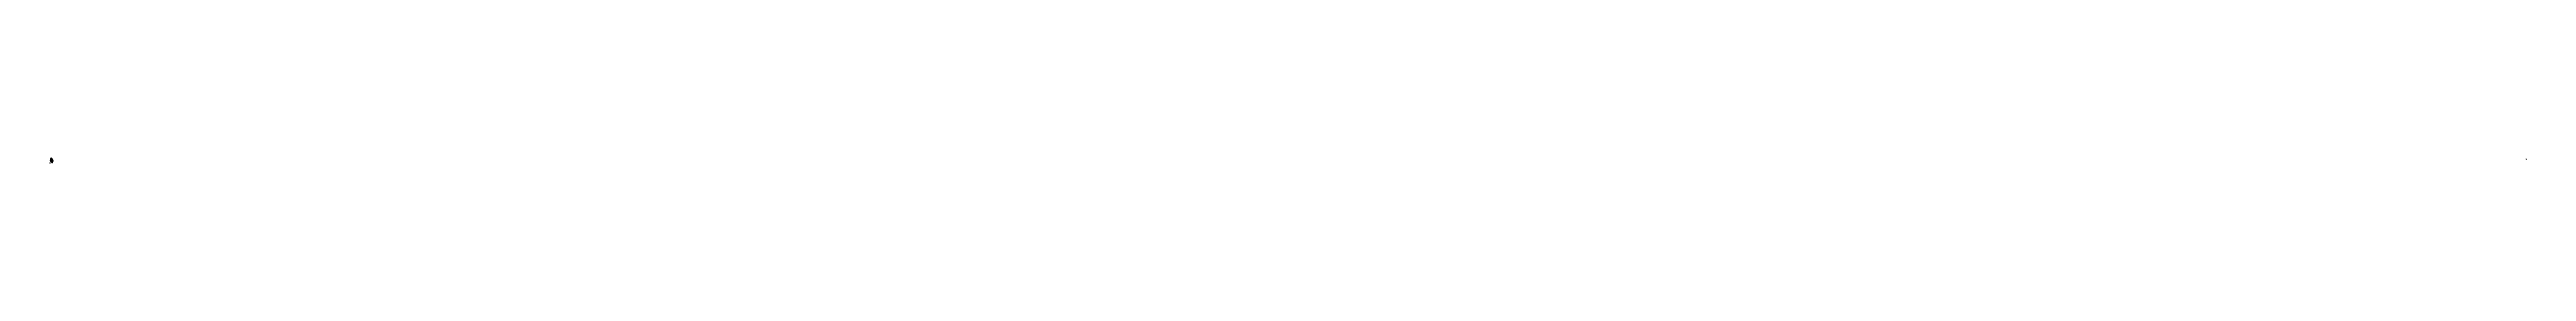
# Model space of a CAD drawing. Header units: millimetres. Extents: x 38 to 25171369, y -3 to 53837.
import ezdxf

# ---------------------------------------------------------------- set-up
doc = ezdxf.new("R2010")
doc.units = ezdxf.units.MM
for name, pattern in [('ACAD_ISO10W100', [18, 12, -3, 0, -3]), ('CONTINOUS', [0]), ('HIDDEN', [9.525, 6.35, -3.175])]:
    doc.linetypes.add(name, pattern=pattern)
for name, color, linetype, lineweight in [('00_LA_LAYOUT', 3, 'Continuous', 5), ('Elevation-1', 41, 'Continuous', 20), ('G-ANNO-SYMB', 111, 'Continuous', 9), ('G-ANNO-TEXT', 7, 'Continuous', 18), ('Grids', 9, 'ACAD_ISO10W100', 5), ('PL-CUT OUT', 1, 'Continuous', 25), ('S - SLAB TXT', 2, 'Continuous', 13), ('S-BALCONY HATCH', 55, 'Continuous', 5), ('S-BEAM-IDEN', 2, 'Continuous', 9), ('S-COL HATCH', 8, 'Continuous', 0), ('S-COLUMN', 6, 'Continuous', 9), ('slab thk box', 8, 'Continuous', 15), ('STR-BEAM', 2, 'CONTINOUS', 18), ('STR-BEAM NO.', 30, 'Continuous', 25), ('STR-CUTOUT', 1, 'Continuous', 13), ('Wall', 2, 'Continuous', 40)]:
    doc.layers.add(name, color=color, linetype=linetype, lineweight=lineweight)
doc.layers.add('Arch-Comments', color=30, linetype='Continuous', plot=False)
for name, color, linetype in [('ENV', 8, 'Continuous'), ('Hatch', 8, 'Continuous'), ('PL-FF Floor lvl services', 7, 'Continuous'), ('S- Structural', 5, 'Continuous'), ('Staircase', 14, 'Continuous'), ('STR-RC WALL', 4, 'Continuous'), ('Structural', 5, 'Continuous')]:
    doc.layers.add(name, color=color, linetype=linetype)
doc.styles.add('Dim.s & Anno.(Misc.)', font='ARIALN.TTF')
doc.styles.add('EL', font='swisscl.ttf')
doc.styles.add('MtXpl_Symbol', font='symbol.ttf')
doc.styles.add('ROMANS', font='simplex.shx', dxfattribs={"width": 0.75})
doc.styles.add('S - GRID TXT', font='ARIALN.TTF')
doc.styles.add('SOBHA', font='swisscl.ttf')
doc.styles.add('Swis721 LtCn BT_2', font='swisscl.ttf', dxfattribs={"height": 244.992296})
doc.styles.add('Swis721 LtCn BT_B', font='', dxfattribs={"width": 0.9, "height": 250})
doc.styles.get('Swis721 LtCn BT_B').set_extended_font_data('Swis721 LtCn BT', bold=True)
doc.dimstyles.new('A-GFC-100', dxfattribs={"dimtxt": 200, "dimasz": 100, "dimexe": 100, "dimexo": 0, "dimgap": 0, "dimtad": 0, "dimdec": 0, "dimzin": 1, "dimdsep": 46, "dimtxsty": 'Dim.s & Anno.(Misc.)', "dimblk": 'ARCHTICK', "dimcen": 0, "dimdle": 100, "dimclrd": 8, "dimclre": 8, "dimclrt": 6, "dimazin": 2, "dimtfac": 1, "dimtdec": 0, "dimtmove": 0, "dimatfit": 3, "dimfxl": 1, "dimtolj": 1, "dimlwd": -1, "dimlwe": 9, "dimarcsym": 0})
doc.dimstyles.new('A-GFC-75', dxfattribs={"dimtxt": 150, "dimasz": 75, "dimexe": 75, "dimexo": 0, "dimgap": 0, "dimtad": 0, "dimdec": 0, "dimzin": 1, "dimdsep": 46, "dimtxsty": 'Dim.s & Anno.(Misc.)', "dimblk": 'ARCHTICK', "dimcen": 0, "dimdle": 75, "dimclrd": 8, "dimclre": 8, "dimclrt": 6, "dimazin": 2, "dimtfac": 1, "dimtdec": 0, "dimtmove": 0, "dimatfit": 3, "dimfxl": 1, "dimtfill": 1, "dimtolj": 1, "dimlwd": -1, "dimlwe": 9, "dimarcsym": 0})
doc.dimstyles.new('S-100', dxfattribs={"dimscale": 100, "dimtxt": 2.5, "dimasz": 1.75, "dimexe": 1, "dimexo": 0, "dimgap": 0.5, "dimtad": 1, "dimdec": 0, "dimrnd": 0.0005, "dimzin": 0, "dimdsep": 46, "dimtxsty": 'EL', "dimblk": 'ARCHTICK', "dimcen": 0.09, "dimdle": 1.5, "dimclrd": 251, "dimclre": 251, "dimclrt": 3, "dimadec": 0, "dimazin": 0, "dimtfac": 1, "dimtdec": 0, "dimtofl": 0, "dimtmove": 0, "dimatfit": 3, "dimfxl": 2, "dimtolj": 1, "dimtzin": 0, "dimlwd": -1, "dimlwe": -1, "dimarcsym": 0})
doc.dimstyles.new('S-30', dxfattribs={"dimscale": 30, "dimtxt": 3, "dimasz": 1.25, "dimexe": 1, "dimexo": 0, "dimgap": 0.5, "dimtad": 1, "dimdec": 0, "dimrnd": 0.0005, "dimzin": 0, "dimdsep": 46, "dimtxsty": 'EL', "dimblk": 'ARCHTICK', "dimcen": 0.09, "dimdle": 1.5, "dimclrd": 251, "dimclre": 251, "dimclrt": 6, "dimadec": 0, "dimazin": 0, "dimtfac": 1, "dimtdec": 0, "dimtofl": 0, "dimtmove": 0, "dimatfit": 3, "dimfxl": 2, "dimtolj": 1, "dimtzin": 0, "dimlwd": -1, "dimlwe": -1, "dimarcsym": 0})
doc.dimstyles.new('S-50L', dxfattribs={"dimscale": 55, "dimtxt": 2.75, "dimasz": 2, "dimexe": 1.5, "dimexo": 1.5, "dimgap": 0.2, "dimtad": 0, "dimdec": 0, "dimrnd": 5, "dimzin": 0, "dimdsep": 46, "dimtxsty": 'SOBHA', "dimcen": 0.09, "dimdle": 1.5, "dimclrd": 8, "dimclre": 8, "dimclrt": 6, "dimadec": 0, "dimazin": 0, "dimtfac": 1, "dimtdec": 0, "dimtofl": 0, "dimtmove": 1, "dimatfit": 3, "dimfxl": 0.18, "dimtolj": 1, "dimtzin": 0, "dimlwd": -1, "dimlwe": -1, "dimarcsym": 0})
pattern_1 = [(76.9190491, (8481941.16, -10380930.33), (169.6605454, 68.26864144), [19.05, -209.55]), (21.9190491, (8481941.16, -10380930.33), (-117.9220841, 154.3994785), [15.24, -167.6405842]), (127.3704938, (8481955.3, -10380924.64), (51.7384644, 222.6681127), [16.1900088, -178.0902446]), (73.1032491, (8481918.16, -10380885.04), (260.7407024, 85.239016), [28.575, -314.325]), (123.5546067, (8481939.89, -10380877.93), (99.6631766, 328.0970302), [24.2850231, -267.1356082]), (18.1032003, (8481918.16, -10380885.04), (99.6631767, 328.0970302), [22.859967, -251.459732]), (47.9190491, (8481946.56, -10380884.86), (181.48517, -22.543901), [19.05, -209.55]), (352.9190491, (8481946.56, -10380884.86), (-28.2820384, 192.2103636), [15.24, -167.64]), (98.3704941, (8481961.68, -10380886.74), (153.2031308, 169.6664633), [16.1900088, -178.0899376]), (64.41904912, (8481941.157, -10380930.33), (-35.52675853, 76.79155876), [0, -165.608, 0, -170.18, 0, -168.275]), (34.41904912, (8481941.16, -10380930.33), (14.22468573, 119.5770596), [0, -97.028, 0, -161.798, 0, -64.135]), (354.41904912, (8481890.65, -10380955.975), (123.4925365, 56.27807243), [0, -63.5, 0, -198.12, 0, -262.89]), (344.4190491, (8481868, -10380967.47), (120.5675837, 89.73415506), [0, -82.55, 0, -131.572, 0, -186.69])]
pattern_2 = [(45, (-57983.548, 1832.773), (-22.45064, 22.45064), [])]

# ---------------------------------------------------------------- blocks, each defined once
blk = doc.blocks.new('TRETWREW')
h = blk.add_hatch(color=9)
h.dxf.hatch_style = 1
h.paths.add_polyline_path([(31333, -132091, -0.052860275), (31357, -131336), (31159, -131308, 0.053166013), (31133, -132106)])
h = blk.add_hatch(color=9)
h.dxf.hatch_style = 1
h.paths.add_polyline_path([(32235, -129440, -0.133197776), (33807, -128418), (33740, -128229, 0.133064919), (32084, -129309)])
h = blk.add_hatch(color=9)
h.dxf.hatch_style = 1
h.paths.add_polyline_path([(36765, -134889), (36870, -135055, 0.064166539), (37647, -134431), (37721, -134501, 0.038549027), (38099, -134036), (37846, -133873, -0.104807055)])
h = blk.add_hatch(color=9)
h.dxf.hatch_style = 1
edge = h.paths.add_edge_path()
edge.add_line((38665, -132263), (38466, -132241))
edge.add_arc((34911, -131828), 3579, 353.386422, 383.719921)
edge.add_line((38187, -130389), (38370, -130307))
edge.add_arc((34911, -131828), 3779, -6.5989639, 23.7402058, ccw=False)
at = {"layer": 'Hatch', "ltscale": 25}
h = blk.add_hatch(dxfattribs=at)
h.set_pattern_fill('ANSI31', color=9, scale=10, angle=-26.9190531)
h.set_pattern_definition(pattern_2)
edge = h.paths.add_edge_path()
edge.add_arc((32652, -124129), 125, 0, 360)
h = blk.add_hatch(dxfattribs=at)
h.set_pattern_fill('ANSI31', color=9, scale=10, angle=-26.9190531)
h.set_pattern_definition(pattern_2)
edge = h.paths.add_edge_path()
edge.add_arc((33013, -124091), 125, 0, 360)
h = blk.add_hatch(dxfattribs=at)
h.set_pattern_fill('ANSI31', color=9, scale=10, angle=-26.9190531)
h.set_pattern_definition(pattern_2)
edge = h.paths.add_edge_path()
edge.add_arc((35576, -123332), 125, 0, 360)
h = blk.add_hatch(dxfattribs=at)
h.set_pattern_fill('ANSI31', color=9, scale=10, angle=-26.9190531)
h.set_pattern_definition(pattern_2)
edge = h.paths.add_edge_path()
edge.add_arc((35899, -123167), 125, 0, 360)
h = blk.add_hatch(dxfattribs=at)
h.set_pattern_fill('ANSI31', color=9, scale=10, angle=-26.9190531)
h.set_pattern_definition(pattern_2)
edge = h.paths.add_edge_path()
edge.add_arc((38024, -121544), 125, 0, 360)
h = blk.add_hatch(dxfattribs=at)
h.set_pattern_fill('ANSI31', color=9, scale=10, angle=-26.9190531)
h.set_pattern_definition(pattern_2)
edge = h.paths.add_edge_path()
edge.add_arc((38268, -121275), 125, 0, 360)
h = blk.add_hatch(dxfattribs=at)
h.set_pattern_fill('ANSI31', color=9, scale=10, angle=-26.9190531)
h.set_pattern_definition(pattern_2)
edge = h.paths.add_edge_path()
edge.add_arc((38268, -121275), 125, 0, 360)
h = blk.add_hatch(dxfattribs=at)
h.set_pattern_fill('ANSI31', color=9, scale=10, angle=-26.9190531)
h.set_pattern_definition(pattern_2)
edge = h.paths.add_edge_path()
edge.add_arc((39690, -118958), 125, 0, 360)
h = blk.add_hatch(dxfattribs=at)
h.set_pattern_fill('ANSI31', color=9, scale=10, angle=-26.9190531)
h.set_pattern_definition(pattern_2)
edge = h.paths.add_edge_path()
edge.add_arc((39697, -112658), 125, 0, 360)
h = blk.add_hatch(dxfattribs=at)
h.set_pattern_fill('ANSI31', color=9, scale=10, angle=-26.9190531)
h.set_pattern_definition(pattern_2)
edge = h.paths.add_edge_path()
edge.add_arc((39820, -118619), 125, 0, 360)
h = blk.add_hatch(dxfattribs=at)
h.set_pattern_fill('ANSI31', color=9, scale=10, angle=-26.9190531)
h.set_pattern_definition(pattern_2)
edge = h.paths.add_edge_path()
edge.add_arc((39826, -112998), 125, 0, 360)
h = blk.add_hatch(dxfattribs=at)
h.set_pattern_fill('ANSI31', color=9, scale=10, angle=-26.9190531)
h.set_pattern_definition(pattern_2)
edge = h.paths.add_edge_path()
edge.add_arc((40308, -115627), 125, 0, 360)
h = blk.add_hatch(dxfattribs=at)
h.set_pattern_fill('ANSI31', color=9, scale=10, angle=-26.9190531)
h.set_pattern_definition(pattern_2)
edge = h.paths.add_edge_path()
edge.add_arc((40308, -115990), 125, 0, 360)
at = {"layer": 'S-COL HATCH'}
h = blk.add_hatch(color=30, dxfattribs=at)
h.dxf.hatch_style = 1
h.paths.add_polyline_path([(31333, -132091, -0.052860275), (31357, -131336), (31159, -131308, 0.053166013), (31133, -132106)])
h = blk.add_hatch(color=30, dxfattribs=at)
h.dxf.hatch_style = 1
h.paths.add_polyline_path([(32235, -129440, -0.133197776), (33807, -128418), (33740, -128229, 0.133064919), (32084, -129309)])
h = blk.add_hatch(color=30, dxfattribs=at)
h.dxf.hatch_style = 1
h.paths.add_polyline_path([(33137, -135169), (33230, -134992, -0.052914899), (32603, -134569), (32474, -134723, 0.052923191)])
h = blk.add_hatch(color=256, dxfattribs=at)
h.dxf.hatch_style = 1
h.paths.add_polyline_path([(33398, -125857), (33429, -126155), (32684, -126235), (32652, -125936)])
h = blk.add_hatch(color=8, dxfattribs=at)
h.dxf.hatch_style = 1
h.paths.add_polyline_path([(36592, -124839), (36719, -125110), (36039, -125428), (35912, -125156)])
h = blk.add_hatch(color=30, dxfattribs=at)
h.dxf.hatch_style = 1
h.paths.add_polyline_path([(36765, -134889), (36870, -135055, 0.064166539), (37647, -134431), (37721, -134501, 0.038549027), (38099, -134036), (37846, -133873, -0.104807055)])
h = blk.add_hatch(color=30, dxfattribs=at)
h.dxf.hatch_style = 1
edge = h.paths.add_edge_path()
edge.add_line((38665, -132263), (38466, -132241))
edge.add_arc((34911, -131828), 3579, 353.386422, 383.719921)
edge.add_line((38187, -130389), (38370, -130307))
edge.add_arc((34911, -131828), 3779, -6.5989639, 23.7402058, ccw=False)
h = blk.add_hatch(color=256, dxfattribs=at)
h.dxf.hatch_style = 1
h.paths.add_polyline_path([(39459, -122645), (39674, -122855), (39148, -123390), (38934, -123180)])
h = blk.add_hatch(color=256, dxfattribs=at)
h.dxf.hatch_style = 1
h.paths.add_polyline_path([(41324, -111878), (41605, -111773), (41868, -112475), (41587, -112580)])
h = blk.add_hatch(color=256, dxfattribs=at)
h.dxf.hatch_style = 1
h.paths.add_polyline_path([(41324, -111878), (41605, -111773), (41868, -112475), (41587, -112580)])
h = blk.add_hatch(color=256, dxfattribs=at)
h.dxf.hatch_style = 1
h.paths.add_polyline_path([(41721, -118601), (42006, -118696), (41769, -119407), (41484, -119312)])
h = blk.add_hatch(color=256, dxfattribs=at)
h.dxf.hatch_style = 1
h.paths.add_polyline_path([(42239, -127307), (42239, -126907), (41489, -126907), (41489, -127307)])
h = blk.add_hatch(color=256, dxfattribs=at)
h.dxf.hatch_style = 1
h.paths.add_polyline_path([(42082, -115035), (42382, -115023), (42411, -115773), (42111, -115784)])
h = blk.add_hatch(color=256, dxfattribs=at)
h.dxf.hatch_style = 1
h.paths.add_polyline_path([(45010, -136602), (45125, -136218), (44407, -136003), (44292, -136386)])
h = blk.add_hatch(color=256, dxfattribs=at)
h.dxf.hatch_style = 1
h.paths.add_polyline_path([(45125, -127307), (45125, -126907), (44375, -126907), (44375, -127307)])
h = blk.add_hatch(color=256, dxfattribs=at)
h.dxf.hatch_style = 1
h.paths.add_polyline_path([(44725, -108602), (45125, -108602), (45125, -107852), (44725, -107852)])
h = blk.add_hatch(color=256, dxfattribs=at)
h.dxf.hatch_style = 1
h.paths.add_polyline_path([(44725, -111969), (45125, -111969), (45125, -111219), (44725, -111219)])
h = blk.add_hatch(color=256, dxfattribs=at)
h.dxf.hatch_style = 1
h.paths.add_polyline_path([(44725, -119401), (45125, -119401), (45125, -118651), (44725, -118651)])
h = blk.add_hatch(color=256, dxfattribs=at)
h.dxf.hatch_style = 1
h.paths.add_polyline_path([(48475, -105207), (48475, -104807), (47725, -104807), (47725, -105207)])
h = blk.add_hatch(color=256, dxfattribs=at)
h.dxf.hatch_style = 1
h.paths.add_polyline_path([(49481, -137945), (49596, -137562), (48878, -137346), (48762, -137729)])
h = blk.add_hatch(color=256, dxfattribs=at)
h.dxf.hatch_style = 1
h.paths.add_polyline_path([(53475, -105207), (53475, -104807), (52725, -104807), (52725, -105207)])
h = blk.add_hatch(color=256, dxfattribs=at)
h.dxf.hatch_style = 1
h.paths.add_polyline_path([(53475, -139146), (53475, -138728), (52901, -138555), (52785, -138938)])
h = blk.add_hatch(color=256, dxfattribs=at)
h.dxf.hatch_style = 1
h.paths.add_polyline_path([(53075, -111969), (53475, -111969), (53475, -111219), (53075, -111219)])
h = blk.add_hatch(color=256, dxfattribs=at)
h.dxf.hatch_style = 1
h.paths.add_polyline_path([(53075, -119401), (53475, -119401), (53475, -118651), (53075, -118651)])
h = blk.add_hatch(color=256, dxfattribs=at)
h.dxf.hatch_style = 1
h.paths.add_polyline_path([(53075, -122757), (53475, -122757), (53475, -122007), (53075, -122007)])
h = blk.add_hatch(color=256, dxfattribs=at)
h.dxf.hatch_style = 1
h.paths.add_polyline_path([(53075, -127657), (53475, -127657), (53475, -126907), (53075, -126907)])
h = blk.add_hatch(color=256, dxfattribs=at)
h.dxf.hatch_style = 1
h.paths.add_polyline_path([(53075, -133481), (53475, -133481), (53475, -132731), (53075, -132731)])
at = {"ltscale": 20}
blk.add_line((38187, -130389), (38371, -130308), dxfattribs=at)
at = {"layer": 'S-COLUMN'}
blk.add_lwpolyline([(31333, -132091, -0.052860275), (31357, -131336), (31159, -131308, 0.053166013), (31133, -132106), (31333, -132091)], format="xyb", dxfattribs=at)
for points in [[(32084, -129309, -0.133064919), (33740, -128229), (33807, -128418, 0.133197776), (32235, -129440)], [(38665, -132263), (38466, -132241, 0.133133168), (38187, -130389), (38370, -130307, -0.133158349)]]:
    blk.add_lwpolyline(points, format="xyb", close=True, dxfattribs=at)
at = {"layer": 'S-COLUMN', "elevation": 0}
for points in [[(33230, -134992, -0.052914899), (32603, -134569), (32474, -134723, 0.052923191), (33137, -135169)], [(38099, -134036), (37846, -133873), (37846, -133873, -0.104807055), (36765, -134889), (36870, -135055, 0.064166539), (37647, -134431), (37721, -134501, 0.038549027)]]:
    blk.add_lwpolyline(points, format="xyb", close=True, dxfattribs=at)
at = {"layer": 'S-COLUMN', "color": 30, "elevation": 0}
for points in [[(33398, -125857), (33429, -126155), (32684, -126235), (32652, -125936)], [(36592, -124839), (36719, -125110), (36039, -125428), (35912, -125156)], [(41324, -111878), (41605, -111773), (41868, -112475), (41587, -112580)]]:
    blk.add_lwpolyline(points, close=True, dxfattribs=at)
at = {"layer": 'S-COLUMN'}
for points in [[(39459, -122645), (39674, -122855), (39148, -123390), (38934, -123180)], [(42239, -127307), (42239, -126907), (41489, -126907), (41489, -127307)], [(45010, -136602), (45125, -136218), (44407, -136003), (44292, -136386)], [(45125, -127307), (45125, -126907), (44375, -126907), (44375, -127307)], [(44725, -108602), (45125, -108602), (45125, -107852), (44725, -107852)], [(44725, -111969), (45125, -111969), (45125, -111219), (44725, -111219)], [(44725, -119401), (45125, -119401), (45125, -118651), (44725, -118651)], [(48475, -105207), (48475, -104807), (47725, -104807), (47725, -105207)], [(49481, -137945), (49596, -137562), (48878, -137346), (48762, -137729)], [(53475, -139146), (53475, -138728), (52901, -138555), (52785, -138938)], [(53075, -111969), (53475, -111969), (53475, -111219), (53075, -111219)], [(53075, -119401), (53475, -119401), (53475, -118651), (53075, -118651)], [(53075, -122757), (53475, -122757), (53475, -122007), (53075, -122007)], [(53075, -127657), (53475, -127657), (53475, -126907), (53075, -126907)], [(53075, -133481), (53475, -133481), (53475, -132731), (53075, -132731)]]:
    blk.add_lwpolyline(points, close=True, dxfattribs=at)
at = {"layer": 'S-COLUMN', "elevation": 0}
for points in [[(41324, -111878), (41605, -111773), (41868, -112475), (41587, -112580)], [(41721, -118601), (42006, -118696), (41769, -119407), (41484, -119312)], [(42082, -115035), (42382, -115023), (42411, -115773), (42111, -115784)]]:
    blk.add_lwpolyline(points, close=True, dxfattribs=at)
at = {"layer": 'S-COLUMN'}
blk.add_lwpolyline([(53475, -104807), (52725, -104807), (52725, -105207), (53475, -105207)], dxfattribs=at)
at = {"layer": 'STR-RC WALL', "linetype": 'Continuous'}
blk.add_line((36870, -135055, 0), (36737, -135164), dxfattribs=at)
at = {"layer": 'STR-RC WALL'}
blk.add_lwpolyline([(31333, -132091, -0.052860275), (31357, -131336), (31159, -131308, 0.053166013), (31133, -132106), (31333, -132091)], format="xyb", dxfattribs=at)
for points in [[(32084, -129309, -0.133064919), (33740, -128229), (33807, -128418, 0.133197776), (32235, -129440)], [(38665, -132263), (38466, -132241, 0.133133168), (38187, -130389), (38370, -130307, -0.133158349)]]:
    blk.add_lwpolyline(points, format="xyb", close=True, dxfattribs=at)
at = {"layer": 'STR-RC WALL', "elevation": 0}
blk.add_lwpolyline([(38099, -134036), (37846, -133873), (37846, -133873, -0.104807055), (36765, -134889), (36870, -135055, 0.064166539), (37647, -134431), (37721, -134501, 0.038549027)], format="xyb", close=True, dxfattribs=at)
at = {"layer": 'Structural', "ltscale": 25}
for centre in [(32652, -124129, 0), (33013, -124091, 0), (35576, -123332, 0), (35899, -123167, 0), (38024, -121544, 0), (38268, -121275, 0), (39690, -118958, 0), (39697, -112658, 0), (39820, -118619, 0), (39826, -112998, 0), (40308, -115627, 0), (40308, -115990, 0)]:
    blk.add_circle(centre, 125, dxfattribs=at)
blk = doc.blocks.new('_ArchTick')
at = {"color": 0, "linetype": 'ByBlock', "const_width": 0.15}
blk.add_lwpolyline([(-0.5, -0.5), (0.5, 0.5)], dxfattribs=at)
blk = doc.blocks.new('A$Ce47450c8')
at = {"layer": 'G-ANNO-SYMB', "extrusion": (0, 0, -1)}
h = blk.add_hatch(color=9, dxfattribs=at)
edge = h.paths.add_edge_path(flags=0)
edge.add_line((-137, 252), (0, 252))
edge.add_line((0, 252), (-390, 643))
edge.add_line((-390, 643), (-781, 252))
edge.add_line((-781, 252), (-642, 252))
edge.add_arc((-389, 252), 252, 0, 180, ccw=False)
for p, q in [((390, 643), (0, 252)), ((137, 252), (0, 252)), ((390, 643), (781, 252)), ((642, 252), (781, 252))]:
    blk.add_line(p, q, dxfattribs=at)
at = {"layer": 'G-ANNO-SYMB', "color": 1, "extrusion": (0, 0, -1)}
for p, q in [((390, 643), (0, 252)), ((0, 252), (137, 252)), ((781, 252), (390, 643))]:
    blk.add_line(p, q, dxfattribs=at)
at = {"layer": 'G-ANNO-SYMB', "color": 2, "extrusion": (0, 0, -1)}
blk.add_line((642, 252), (1423, 252), dxfattribs=at)
at = {"layer": 'G-ANNO-SYMB', "color": 5, "extrusion": (0, 0, -1)}
blk.add_line((642, 252), (781, 252), dxfattribs=at)
at = {"layer": 'G-ANNO-SYMB', "extrusion": (0, 0, -1)}
blk.add_arc((-389, 252), 252, 0, 180, dxfattribs=at)
at = {"layer": 'G-ANNO-SYMB', "color": 2, "extrusion": (0, 0, -1)}
for start, end in [(0, 180), (180, 0)]:
    blk.add_arc((-389, 252), 252, start, end, dxfattribs=at)
blk = doc.blocks.new('*D12')
at = {"layer": 'Arch-Comments', "color": 251, "linetype": 'Continuous', "ltscale": 20, "transparency": 16777216}
for p, q in [((25176446, 12305892), (25176525, 12305984)), ((25176472, 12305991), (25176820, 12305689)), ((25176726, 12305649), (25176806, 12305741))]:
    blk.add_line(p, q, dxfattribs=at)
at = {"layer": 'Arch-Comments', "color": 251, "ltscale": 20, "transparency": 16777216, "xscale": 37.5, "yscale": 37.5, "zscale": 37.5}
for p, rotation in [((25176506, 12305962), 139.1194879549326), ((25176786, 12305719), 319.1194879549327)]:
    blk.add_blockref('_ArchTick', p, dxfattribs=dict(at, rotation=rotation))
at = {"layer": 'Arch-Comments', "color": 6, "ltscale": 20, "transparency": 16777216, "insert": (25176686, 12305886), "char_height": 90, "attachment_point": 5, "rotation": 319.119488, "style": 'EL'}
blk.add_mtext('\\A1;371', dxfattribs=at)
blk = doc.blocks.new('*D11')
at = {"layer": 'Arch-Comments', "color": 251, "linetype": 'Continuous', "ltscale": 20, "transparency": 16777216}
for p, q in [((25177050, 12306744), (25177443, 12306378)), ((25177184, 12306822), (25177062, 12306692)), ((25177511, 12306517), (25177389, 12306387))]:
    blk.add_line(p, q, dxfattribs=at)
at = {"layer": 'Arch-Comments', "color": 251, "ltscale": 20, "transparency": 16777216, "xscale": 37.5, "yscale": 37.5, "zscale": 37.5}
for p, rotation in [((25177083, 12306714), 136.9868268107404), ((25177410, 12306409), 316.9868268107403)]:
    blk.add_blockref('_ArchTick', p, dxfattribs=dict(at, rotation=rotation))
at = {"layer": 'Arch-Comments', "color": 6, "ltscale": 20, "transparency": 16777216, "insert": (25177287, 12306605), "char_height": 90, "attachment_point": 5, "rotation": 316.9868268, "style": 'EL'}
blk.add_mtext('\\A1;447', dxfattribs=at)
blk = doc.blocks.new('*D13')
at = {"layer": 'Arch-Comments', "color": 251, "linetype": 'Continuous', "ltscale": 20, "transparency": 16777216}
for p, q in [((25177537, 12306837), (25177681, 12306706)), ((25177597, 12306836), (25177550, 12306784)), ((25177708, 12306735), (25177661, 12306683)), ((25177681, 12306706), (25177847, 12306556))]:
    blk.add_line(p, q, dxfattribs=at)
at = {"layer": 'Arch-Comments', "color": 251, "ltscale": 20, "transparency": 16777216, "xscale": 37.5, "yscale": 37.5, "zscale": 37.5}
for p, rotation in [((25177570, 12306806), 137.879549344783), ((25177681, 12306706), 317.879549344783)]:
    blk.add_blockref('_ArchTick', p, dxfattribs=dict(at, rotation=rotation))
at = {"layer": 'Arch-Comments', "color": 6, "ltscale": 20, "transparency": 16777216, "insert": (25177819, 12306664), "char_height": 90, "attachment_point": 5, "rotation": 317.8795493, "style": 'EL'}
blk.add_mtext('\\A1;150', dxfattribs=at)
blk = doc.blocks.new('*D14')
at = {"layer": 'Arch-Comments', "color": 251, "linetype": 'Continuous', "ltscale": 20, "transparency": 16777216}
for p, q in [((25175318, 12291902), (25175413, 12291750)), ((25175359, 12291751), (25175757, 12292001)), ((25175640, 12292103), (25175735, 12291951))]:
    blk.add_line(p, q, dxfattribs=at)
at = {"layer": 'Arch-Comments', "color": 251, "ltscale": 20, "transparency": 16777216, "xscale": 37.5, "yscale": 37.5, "zscale": 37.5}
for p, rotation in [((25175397, 12291775), 212.0180419584506), ((25175719, 12291977), 32.0180419584506)]:
    blk.add_blockref('_ArchTick', p, dxfattribs=dict(at, rotation=rotation))
at = {"layer": 'Arch-Comments', "color": 6, "ltscale": 20, "transparency": 16777216, "insert": (25175526, 12291928), "char_height": 90, "attachment_point": 5, "rotation": 32.018042, "style": 'EL'}
blk.add_mtext('\\A1;371', dxfattribs=at)
blk = doc.blocks.new('*D15')
at = {"layer": 'Arch-Comments', "color": 251, "linetype": 'Continuous', "ltscale": 20, "transparency": 16777216}
for p, q in [((25175778, 12290957), (25176240, 12291234)), ((25175889, 12290858), (25175801, 12291006)), ((25176274, 12291089), (25176185, 12291237))]:
    blk.add_line(p, q, dxfattribs=at)
at = {"layer": 'Arch-Comments', "color": 251, "ltscale": 20, "transparency": 16777216, "xscale": 37.5, "yscale": 37.5, "zscale": 37.5}
for p, rotation in [((25175816, 12290980), 210.993684406564), ((25176201, 12291211), 30.99368440656399)]:
    blk.add_blockref('_ArchTick', p, dxfattribs=dict(at, rotation=rotation))
at = {"layer": 'Arch-Comments', "color": 6, "ltscale": 20, "transparency": 16777216, "insert": (25175978, 12291147), "char_height": 90, "attachment_point": 5, "rotation": 30.9936844, "style": 'EL'}
blk.add_mtext('\\A1;447', dxfattribs=at)
blk = doc.blocks.new('*D16')
at = {"layer": 'Arch-Comments', "color": 251, "linetype": 'Continuous', "ltscale": 20, "transparency": 16777216}
for p, q in [((25176235, 12290784), (25176401, 12290887)), ((25176291, 12290779), (25176257, 12290833)), ((25176418, 12290859), (25176385, 12290912)), ((25176401, 12290887), (25176589, 12291005))]:
    blk.add_line(p, q, dxfattribs=at)
at = {"layer": 'Arch-Comments', "color": 251, "ltscale": 20, "transparency": 16777216, "xscale": 37.5, "yscale": 37.5, "zscale": 37.5}
for p, rotation in [((25176273, 12290807), 212.0180419583083), ((25176401, 12290887), 32.0180419583083)]:
    blk.add_blockref('_ArchTick', p, dxfattribs=dict(at, rotation=rotation))
at = {"layer": 'Arch-Comments', "color": 6, "ltscale": 20, "transparency": 16777216, "insert": (25176478, 12291008), "char_height": 90, "attachment_point": 5, "rotation": 32.018042, "style": 'EL'}
blk.add_mtext('\\A1;150', dxfattribs=at)
blk = doc.blocks.new('A$C4701131B')
at = {"layer": 'PL-CUT OUT', "color": 1}
for p, q in [((-100, -100), (100, 100)), ((100, -100), (-100, 100))]:
    blk.add_line(p, q, dxfattribs=at)
blk.add_lwpolyline([(-100, -100), (100, -100), (100, 100), (-100, 100)], close=True, dxfattribs=at)
blk = doc.blocks.new('tttrr')
at = {"layer": 'PL-CUT OUT', "color": 1, "extrusion": (0, 1.5841e-12, -1), "rotation": 153.0809434424462}
for p, xscale, yscale, zscale in [((-25726928, 12366738, 0), 0.375, 0.375, -0.3750000000000004), ((-25727212, 12366840, 0), 0.75, 0.75, -0.7500000000000008), ((-25728556, 12367564, 0), 0.375, 0.375, -0.3750000000000004), ((-25728840, 12367667, 0), 0.75, 0.75, -0.7500000000000008)]:
    blk.add_blockref('A$C4701131B', p, dxfattribs=dict(at, xscale=xscale, yscale=yscale, zscale=zscale))
blk = doc.blocks.new('*D17')
at = {"layer": 'Arch-Comments', "color": 8, "ltscale": 20, "transparency": 16777216}
for p, q in [((25194082, 12299853), (25194323, 12299975)), ((25194224, 12299925), (25194126, 12299875)), ((25194319, 12299982), (25194285, 12300048)), ((25194323, 12299975), (25194377, 12300002)), ((25194373, 12300009), (25194339, 12300076)), ((25194475, 12300052), (25194573, 12300102))]:
    blk.add_line(p, q, dxfattribs=at)
for points in [[(25194216, 12299941), (25194233, 12299908), (25194323, 12299975)], [(25194466, 12300068), (25194483, 12300035), (25194377, 12300002)]]:
    blk.add_solid(points, dxfattribs=at)
at = {"layer": 'Arch-Comments', "color": 6, "ltscale": 20, "transparency": 16777216, "insert": (25193997, 12299809), "char_height": 151.2, "attachment_point": 5, "rotation": 26.9168785, "style": 'SOBHA'}
blk.add_mtext('\\A1;60', dxfattribs=at)
blk = doc.blocks.new('*D21')
at = {"layer": 'Grids', "color": 8, "ltscale": 75, "transparency": 16777216}
for p, q in [((7966, 49342), (9296, 50017)), ((10953, 50859), (9623, 50183))]:
    blk.add_line(p, q, dxfattribs=at)
at = {"layer": 'Grids', "color": 8, "linetype": 'HIDDEN', "lineweight": 9, "ltscale": 75, "transparency": 16777216}
for p, q in [((8136, 49172), (7999, 49443)), ((10989, 50621), (10852, 50892))]:
    blk.add_line(p, q, dxfattribs=at)
at = {"layer": 'Grids', "color": 8, "linetype": 'CONTINOUS', "ltscale": 75, "transparency": 16777216, "xscale": 75, "yscale": 75, "zscale": 75}
for p, rotation in [((8033, 49376), 206.9190531709468), ((10886, 50825), 26.91905317094686)]:
    blk.add_blockref('_ArchTick', p, dxfattribs=dict(at, rotation=rotation))
at = {"layer": 'Grids', "color": 6, "linetype": 'CONTINOUS', "ltscale": 75, "transparency": 16777216, "insert": (9459, 50100), "char_height": 150, "attachment_point": 5, "rotation": 26.9190532, "style": 'Dim.s & Anno.(Misc.)', "bg_fill": 3, "box_fill_scale": 1.1, "bg_fill_color": 9, "bg_fill_true_color": 13158600, "bg_fill_transparency": 0}
blk.add_mtext('\\A1;3200', dxfattribs=at)
blk = doc.blocks.new('*D22')
at = {"layer": 'Grids', "color": 8, "ltscale": 75, "transparency": 16777216}
for p, q in [((5393, 48036), (6582, 48639)), ((8100, 49410), (6911, 48806))]:
    blk.add_line(p, q, dxfattribs=at)
at = {"layer": 'Grids', "color": 8, "linetype": 'HIDDEN', "lineweight": 9, "ltscale": 75, "transparency": 16777216}
for p, q in [((5563, 47866), (5426, 48137)), ((8136, 49172), (7999, 49443))]:
    blk.add_line(p, q, dxfattribs=at)
at = {"layer": 'Grids', "color": 8, "linetype": 'CONTINOUS', "ltscale": 75, "transparency": 16777216, "xscale": 75, "yscale": 75, "zscale": 75}
for p, rotation in [((5460, 48070), 206.9190531709468), ((8033, 49376), 26.91905317094686)]:
    blk.add_blockref('_ArchTick', p, dxfattribs=dict(at, rotation=rotation))
at = {"layer": 'Grids', "color": 6, "linetype": 'CONTINOUS', "ltscale": 75, "transparency": 16777216, "insert": (6746, 48723), "char_height": 150, "attachment_point": 5, "rotation": 26.9190532, "style": 'Dim.s & Anno.(Misc.)', "bg_fill": 3, "box_fill_scale": 1.1, "bg_fill_color": 9, "bg_fill_true_color": 13158600, "bg_fill_transparency": 0}
blk.add_mtext('\\A1;2886', dxfattribs=at)
blk = doc.blocks.new('*D23')
at = {"layer": 'Grids', "color": 8, "ltscale": 75, "transparency": 16777216}
for p, q in [((10819, 50791), (13108, 51953)), ((15723, 53281), (13435, 52119))]:
    blk.add_line(p, q, dxfattribs=at)
at = {"layer": 'Grids', "color": 8, "linetype": 'HIDDEN', "lineweight": 9, "ltscale": 75, "transparency": 16777216}
for p, q in [((10989, 50621), (10852, 50892)), ((15760, 53043), (15623, 53314))]:
    blk.add_line(p, q, dxfattribs=at)
at = {"layer": 'Grids', "color": 8, "linetype": 'CONTINOUS', "ltscale": 75, "transparency": 16777216, "xscale": 75, "yscale": 75, "zscale": 75}
for p, rotation in [((10886, 50825), 206.9190531709468), ((15657, 53247), 26.91905317094686)]:
    blk.add_blockref('_ArchTick', p, dxfattribs=dict(at, rotation=rotation))
at = {"layer": 'Grids', "color": 6, "linetype": 'CONTINOUS', "ltscale": 75, "transparency": 16777216, "insert": (13271, 52036), "char_height": 150, "attachment_point": 5, "rotation": 26.9190532, "style": 'Dim.s & Anno.(Misc.)', "bg_fill": 3, "box_fill_scale": 1.1, "bg_fill_color": 9, "bg_fill_true_color": 13158600, "bg_fill_transparency": 0}
blk.add_mtext('\\A1;5350', dxfattribs=at)
blk = doc.blocks.new('*D24')
at = {"layer": 'Grids', "color": 8, "linetype": 'HIDDEN', "lineweight": 9, "ltscale": 75, "transparency": 16777216}
for p, q in [((17878, 53227), (18163, 53372)), ((19348, 50333), (19632, 50478))]:
    blk.add_line(p, q, dxfattribs=at)
at = {"layer": 'Grids', "color": 8, "ltscale": 75, "transparency": 16777216}
for p, q in [((18062, 53405), (18747, 52055)), ((19599, 50377), (18914, 51727))]:
    blk.add_line(p, q, dxfattribs=at)
at = {"layer": 'Grids', "color": 8, "linetype": 'CONTINOUS', "ltscale": 75, "transparency": 16777216, "xscale": 75, "yscale": 75, "zscale": 75}
for p, rotation in [((18096, 53338), 116.9190531370591), ((19565, 50444), 296.9190531370592)]:
    blk.add_blockref('_ArchTick', p, dxfattribs=dict(at, rotation=rotation))
at = {"layer": 'Grids', "color": 6, "linetype": 'CONTINOUS', "ltscale": 75, "transparency": 16777216, "insert": (18831, 51891), "char_height": 150, "attachment_point": 5, "rotation": 296.9190531, "style": 'Dim.s & Anno.(Misc.)', "bg_fill": 3, "box_fill_scale": 1.1, "bg_fill_color": 9, "bg_fill_true_color": 13158600, "bg_fill_transparency": 0}
blk.add_mtext('\\A1;3245', dxfattribs=at)
blk = doc.blocks.new('*D25')
at = {"layer": 'Grids', "color": 8, "linetype": 'HIDDEN', "lineweight": 9, "ltscale": 75, "transparency": 16777216}
for p, q in [((19348, 50333), (19632, 50478)), ((21248, 47130), (21315, 47164))]:
    blk.add_line(p, q, dxfattribs=at)
at = {"layer": 'Grids', "color": 8, "ltscale": 75, "transparency": 16777216}
for p, q in [((19531, 50511), (20324, 48951)), ((21282, 47063), (20490, 48624))]:
    blk.add_line(p, q, dxfattribs=at)
at = {"layer": 'Grids', "color": 8, "linetype": 'CONTINOUS', "ltscale": 75, "transparency": 16777216, "xscale": 75, "yscale": 75, "zscale": 75}
for p, rotation in [((19565, 50444), 116.9190532177886), ((21248, 47130), 296.9190532177886)]:
    blk.add_blockref('_ArchTick', p, dxfattribs=dict(at, rotation=rotation))
at = {"layer": 'Grids', "color": 6, "linetype": 'CONTINOUS', "ltscale": 75, "transparency": 16777216, "insert": (20407, 48787), "char_height": 150, "attachment_point": 5, "rotation": 296.9190532, "style": 'Dim.s & Anno.(Misc.)', "bg_fill": 3, "box_fill_scale": 1.1, "bg_fill_color": 9, "bg_fill_true_color": 13158600, "bg_fill_transparency": 0}
blk.add_mtext('\\A1;3716', dxfattribs=at)
blk = doc.blocks.new('*D26')
at = {"layer": 'Grids', "color": 8, "linetype": 'HIDDEN', "lineweight": 9, "ltscale": 75, "transparency": 16777216}
for p, q in [((21248, 47130), (21181, 47096)), ((24488, 40749), (24555, 40782))]:
    blk.add_line(p, q, dxfattribs=at)
at = {"layer": 'Grids', "color": 8, "ltscale": 75, "transparency": 16777216}
for p, q in [((21214, 47197), (22785, 44103)), ((24522, 40682), (22951, 43776))]:
    blk.add_line(p, q, dxfattribs=at)
at = {"layer": 'Grids', "color": 8, "linetype": 'CONTINOUS', "ltscale": 75, "transparency": 16777216, "xscale": 75, "yscale": 75, "zscale": 75}
for p, rotation in [((21248, 47130), 116.9190532177886), ((24488, 40749), 296.9190532177886)]:
    blk.add_blockref('_ArchTick', p, dxfattribs=dict(at, rotation=rotation))
at = {"layer": 'Grids', "color": 6, "linetype": 'CONTINOUS', "ltscale": 75, "transparency": 16777216, "insert": (22868, 43939), "char_height": 150, "attachment_point": 5, "rotation": 296.9190532, "style": 'Dim.s & Anno.(Misc.)', "bg_fill": 3, "box_fill_scale": 1.1, "bg_fill_color": 9, "bg_fill_true_color": 13158600, "bg_fill_transparency": 0}
blk.add_mtext('\\A1;7157', dxfattribs=at)
blk = doc.blocks.new('*D27')
at = {"layer": 'Grids', "color": 8, "linetype": 'HIDDEN', "lineweight": 9, "ltscale": 75, "transparency": 16777216}
for p, q in [((24488, 40749), (24421, 40715)), ((26132, 37511), (26199, 37545))]:
    blk.add_line(p, q, dxfattribs=at)
at = {"layer": 'Grids', "color": 8, "ltscale": 75, "transparency": 16777216}
for p, q in [((24454, 40815), (25232, 39283)), ((26166, 37444), (25388, 38977))]:
    blk.add_line(p, q, dxfattribs=at)
at = {"layer": 'Grids', "color": 8, "linetype": 'CONTINOUS', "ltscale": 75, "transparency": 16777216, "xscale": 75, "yscale": 75, "zscale": 75}
for p, rotation in [((24488, 40749), 116.9190532177886), ((26132, 37511), 296.9190532177886)]:
    blk.add_blockref('_ArchTick', p, dxfattribs=dict(at, rotation=rotation))
at = {"layer": 'Grids', "color": 6, "linetype": 'CONTINOUS', "ltscale": 75, "transparency": 16777216, "insert": (25310, 39130), "char_height": 150, "attachment_point": 5, "rotation": 296.9190532, "style": 'Dim.s & Anno.(Misc.)', "bg_fill": 3, "box_fill_scale": 1.1, "bg_fill_color": 9, "bg_fill_true_color": 13158600, "bg_fill_transparency": 0}
blk.add_mtext('\\A1;3631', dxfattribs=at)
blk = doc.blocks.new('*D28')
at = {"layer": 'Grids', "color": 8, "linetype": 'HIDDEN', "lineweight": 9, "ltscale": 75, "transparency": 16777216}
for p, q in [((26132, 37511), (26065, 37477)), ((28101, 33632), (28035, 33598))]:
    blk.add_line(p, q, dxfattribs=at)
at = {"layer": 'Grids', "color": 8, "ltscale": 75, "transparency": 16777216}
for p, q in [((26098, 37578), (27033, 35737)), ((28135, 33565), (27201, 35406))]:
    blk.add_line(p, q, dxfattribs=at)
at = {"layer": 'Grids', "color": 8, "linetype": 'CONTINOUS', "ltscale": 75, "transparency": 16777216, "xscale": 75, "yscale": 75, "zscale": 75}
for p, rotation in [((26132, 37511), 116.9190532177886), ((28101, 33632), 296.9190532177886)]:
    blk.add_blockref('_ArchTick', p, dxfattribs=dict(at, rotation=rotation))
at = {"layer": 'Grids', "color": 6, "linetype": 'CONTINOUS', "ltscale": 75, "transparency": 16777216, "insert": (27117, 35572), "char_height": 150, "attachment_point": 5, "rotation": 296.9190532, "style": 'Dim.s & Anno.(Misc.)', "bg_fill": 3, "box_fill_scale": 1.1, "bg_fill_color": 9, "bg_fill_true_color": 13158600, "bg_fill_transparency": 0}
blk.add_mtext('\\A1;4350', dxfattribs=at)
blk = doc.blocks.new('*D31')
at = {"layer": 'Grids', "color": 8, "linetype": 'HIDDEN', "lineweight": 9, "ltscale": 75, "transparency": 16777216}
for p, q in [((27889, 33525), (28419, 33793)), ((31238, 28076), (31305, 28110))]:
    blk.add_line(p, q, dxfattribs=at)
at = {"layer": 'Grids', "color": 8, "ltscale": 75, "transparency": 16777216}
for p, q in [((28318, 33826), (29712, 31082)), ((31272, 28009), (29878, 30754))]:
    blk.add_line(p, q, dxfattribs=at)
at = {"layer": 'Grids', "color": 8, "linetype": 'CONTINOUS', "ltscale": 75, "transparency": 16777216, "xscale": 75, "yscale": 75, "zscale": 75}
for p, rotation in [((28352, 33759), 116.9190532177886), ((31238, 28076), 296.9190532177886)]:
    blk.add_blockref('_ArchTick', p, dxfattribs=dict(at, rotation=rotation))
at = {"layer": 'Grids', "color": 6, "linetype": 'CONTINOUS', "ltscale": 75, "transparency": 16777216, "insert": (29795, 30918), "char_height": 150, "attachment_point": 5, "rotation": 296.9190532, "style": 'Dim.s & Anno.(Misc.)', "bg_fill": 3, "box_fill_scale": 1.1, "bg_fill_color": 9, "bg_fill_true_color": 13158600, "bg_fill_transparency": 0}
blk.add_mtext('\\A1;6374', dxfattribs=at)
blk = doc.blocks.new('*D32')
at = {"layer": 'Grids', "color": 8, "linetype": 'HIDDEN', "lineweight": 9, "ltscale": 75, "transparency": 16777216}
for p, q in [((31238, 28076), (31171, 28042)), ((31558, 21924), (33853, 23090))]:
    blk.add_line(p, q, dxfattribs=at)
at = {"layer": 'Grids', "color": 8, "ltscale": 75, "transparency": 16777216}
for p, q in [((31204, 28143), (32429, 25730)), ((33820, 22989), (32595, 25402))]:
    blk.add_line(p, q, dxfattribs=at)
at = {"layer": 'Grids', "color": 8, "linetype": 'CONTINOUS', "ltscale": 75, "transparency": 16777216, "xscale": 75, "yscale": 75, "zscale": 75}
for p, rotation in [((31238, 28076), 116.9190532177886), ((33787, 23056), 296.9190532177886)]:
    blk.add_blockref('_ArchTick', p, dxfattribs=dict(at, rotation=rotation))
at = {"layer": 'Grids', "color": 6, "linetype": 'CONTINOUS', "ltscale": 75, "transparency": 16777216, "insert": (32512, 25566), "char_height": 150, "attachment_point": 5, "rotation": 296.9190532, "style": 'Dim.s & Anno.(Misc.)', "bg_fill": 3, "box_fill_scale": 1.1, "bg_fill_color": 9, "bg_fill_true_color": 13158600, "bg_fill_transparency": 0}
blk.add_mtext('\\A1;5630', dxfattribs=at)
blk = doc.blocks.new('*D33')
at = {"layer": 'Grids', "color": 8, "ltscale": 20, "transparency": 16777216}
for p, q in [((27794, 19849), (29587, 20759)), ((31691, 21827), (29898, 20917))]:
    blk.add_line(p, q, dxfattribs=at)
at = {"layer": 'Grids', "color": 8, "linetype": 'HIDDEN', "lineweight": 9, "ltscale": 20, "transparency": 16777216}
for p, q in [((27861, 19883), (27827, 19950)), ((31625, 21794), (31591, 21860))]:
    blk.add_line(p, q, dxfattribs=at)
at = {"layer": 'Grids', "color": 8, "ltscale": 20, "transparency": 16777216, "xscale": 75, "yscale": 75, "zscale": 75}
for p, rotation in [((27861, 19883), 206.9156427739936), ((31625, 21794), 26.91564277399365)]:
    blk.add_blockref('_ArchTick', p, dxfattribs=dict(at, rotation=rotation))
at = {"layer": 'Grids', "color": 6, "ltscale": 20, "transparency": 16777216, "insert": (29743, 20838), "char_height": 150, "attachment_point": 5, "rotation": 26.9156428, "style": 'Dim.s & Anno.(Misc.)', "bg_fill": 3, "box_fill_scale": 1.1, "bg_fill_color": 9, "bg_fill_true_color": 13158600, "bg_fill_transparency": 0}
blk.add_mtext('\\A1;4221', dxfattribs=at)
blk = doc.blocks.new('*D34')
at = {"layer": 'Grids', "color": 8, "ltscale": 20, "transparency": 16777216}
for p, q in [((26612, 19681), (27024, 19891)), ((27753, 20261), (27341, 20052))]:
    blk.add_line(p, q, dxfattribs=at)
at = {"layer": 'Grids', "color": 8, "linetype": 'HIDDEN', "lineweight": 9, "ltscale": 20, "transparency": 16777216}
for p, q in [((26739, 19598), (26645, 19782)), ((27746, 20110), (27652, 20294))]:
    blk.add_line(p, q, dxfattribs=at)
at = {"layer": 'Grids', "color": 8, "ltscale": 20, "transparency": 16777216, "xscale": 75, "yscale": 75, "zscale": 75}
for p, rotation in [((26679, 19715), 206.9190531349744), ((27686, 20227), 26.91905313497438)]:
    blk.add_blockref('_ArchTick', p, dxfattribs=dict(at, rotation=rotation))
at = {"layer": 'Grids', "color": 6, "ltscale": 20, "transparency": 16777216, "insert": (27183, 19971), "char_height": 150, "attachment_point": 5, "rotation": 26.9190531, "style": 'Dim.s & Anno.(Misc.)', "bg_fill": 3, "box_fill_scale": 1.1, "bg_fill_color": 9, "bg_fill_true_color": 13158600, "bg_fill_transparency": 0}
blk.add_mtext('\\A1;1130', dxfattribs=at)
blk = doc.blocks.new('*D29')
at = {"layer": 'Grids', "color": 8, "ltscale": 20, "transparency": 16777216}
for p, q in [((20421, 18432), (21610, 19036)), ((23128, 19806), (21939, 19203))]:
    blk.add_line(p, q, dxfattribs=at)
at = {"layer": 'Grids', "color": 8, "linetype": 'HIDDEN', "lineweight": 9, "ltscale": 20, "transparency": 16777216}
for p, q in [((20537, 18369), (20454, 18533)), ((23110, 19676), (23027, 19839))]:
    blk.add_line(p, q, dxfattribs=at)
at = {"layer": 'Grids', "color": 8, "ltscale": 20, "transparency": 16777216, "xscale": 75, "yscale": 75, "zscale": 75}
for p, rotation in [((20488, 18466), 206.9152721360927), ((23061, 19772), 26.91527213609274)]:
    blk.add_blockref('_ArchTick', p, dxfattribs=dict(at, rotation=rotation))
at = {"layer": 'Grids', "color": 6, "ltscale": 20, "transparency": 16777216, "insert": (21775, 19119), "char_height": 150, "attachment_point": 5, "rotation": 26.9152721, "style": 'Dim.s & Anno.(Misc.)', "bg_fill": 3, "box_fill_scale": 1.1, "bg_fill_color": 9, "bg_fill_true_color": 13158600, "bg_fill_transparency": 0}
blk.add_mtext('\\A1;2886', dxfattribs=at)
blk = doc.blocks.new('*D30')
at = {"layer": 'Grids', "color": 8, "ltscale": 20, "transparency": 16777216}
for p, q in [((23431, 18879), (24761, 19555)), ((26418, 20396), (25088, 19721))]:
    blk.add_line(p, q, dxfattribs=at)
at = {"layer": 'Grids', "color": 8, "linetype": 'HIDDEN', "lineweight": 9, "ltscale": 20, "transparency": 16777216}
for p, q in [((23555, 18801), (23464, 18980)), ((26408, 20249), (26317, 20429))]:
    blk.add_line(p, q, dxfattribs=at)
at = {"layer": 'Grids', "color": 8, "ltscale": 20, "transparency": 16777216, "xscale": 75, "yscale": 75, "zscale": 75}
for p, rotation in [((23497, 18913), 206.9154198663789), ((26351, 20362), 26.9154198663789)]:
    blk.add_blockref('_ArchTick', p, dxfattribs=dict(at, rotation=rotation))
at = {"layer": 'Grids', "color": 6, "ltscale": 20, "transparency": 16777216, "insert": (24924, 19638), "char_height": 150, "attachment_point": 5, "rotation": 26.9154199, "style": 'Dim.s & Anno.(Misc.)', "bg_fill": 3, "box_fill_scale": 1.1, "bg_fill_color": 9, "bg_fill_true_color": 13158600, "bg_fill_transparency": 0}
blk.add_mtext('\\A1;3200', dxfattribs=at)
blk = doc.blocks.new('first floor')
at = {"layer": 'Hatch', "ltscale": 20}
h = blk.add_hatch(dxfattribs=at)
h.set_pattern_fill('AR-CONC', color=1)
h.set_pattern_definition([(50, (14894.24, -102949.25), (182.184669, -15.9390855), [19.05, -209.55]), (355, (14894.24, -102949.25), (-35.2434214, 191.0568452), [15.24, -167.6405842]), (100.4514447, (14909.43, -102950.58), (146.9412471, 175.1177519), [16.1900088, -178.0902446]), (46.1842, (14894.24, -102898.45), (271.0790409, -42.042328), [28.575, -314.325]), (96.6355576, (14916.83, -102901.95), (237.404134, 247.4261246), [24.2850231, -267.1356082]), (351.1841512, (14894.24, -102898.45), (237.404134, 247.4261246), [22.859967, -251.459732]), (21, (14919.64, -102911.15), (151.6143913, -102.2651982), [19.05, -209.55]), (326, (14919.64, -102911.15), (61.8020283, 184.1879661), [15.24, -167.64]), (71.451445, (14932.28, -102919.67), (213.4164193, 81.9227689), [16.1900088, -178.0899376]), (37.5, (14894.243, -102949.25), (3.08860325, 84.55503887), [0, -165.608, 0, -170.18, 0, -168.275]), (7.5, (14894.24, -102949.25), (66.8196625, 100.18057482), [0, -97.028, 0, -161.798, 0, -64.135]), (327.5, (14837.6, -102949.25), (135.59059517, -5.728744), [0, -63.5, 0, -198.12, 0, -262.89]), (317.5, (14812.2, -102949.25), (148.1291814, 25.42649103), [0, -82.55, 0, -131.572, 0, -186.69])])
h.paths.add_polyline_path([(25175316.9, 12292192.9, 0.508755334), (25176404.7, 12305599.5), (25177300.7, 12306727.8), (25177185.6, 12306824.1), (25176196.7, 12305578.8, -0.5199095488), (25175115, 12292246.8), (25175889.7, 12290858.1), (25176020.7, 12290931.2)])
h = blk.add_hatch(dxfattribs=at)
h.set_pattern_fill('AR-HBONE', color=256)
edge = h.paths.add_edge_path()
edge.add_arc((25170272.8, 12298742.9), 11049, 37.3035425, 43.17226376)
edge.add_line((25178330.8, 12306302.6), (25178239.9, 12306286.2))
edge.add_line((25178239.9, 12306286.2), (25177712.4, 12306652.8))
edge.add_line((25177712.4, 12306652.8), (25176744.3, 12305632.8))
edge.add_arc((25170978, 12299292.4), 8570.4, 29.12537776, 47.71486807, ccw=False)
edge.add_line((25178464.7, 12303463.8), (25179711.7, 12304158.4))
edge.add_line((25179711.7, 12304158.4), (25179061.5, 12305439))
edge = h.paths.add_edge_path()
edge.add_line((25179902, 12303783.6), (25178662.3, 12303087.5))
edge.add_arc((25170808.9, 12299224.3), 8752.2, 7.02285307, 26.19261595, ccw=False)
edge.add_line((25179495.4, 12300294.4), (25180524.4, 12300453.8))
edge.add_arc((25170260.2, 12299100.6), 10353, 7.51047494, 16.4201677)
edge.add_line((25180190.9, 12302027.2), (25180714.7, 12302182.7))
edge.add_line((25180714.7, 12302182.7), (25179902, 12303783.6))
edge = h.paths.add_edge_path()
edge.add_line((25181073.8, 12300336.5), (25179510.8, 12300094.4))
edge.add_arc((25170978, 12299292.4), 8570.4, -5.52782394, 5.36979295, ccw=False)
edge.add_line((25179508.5, 12298466.8), (25179512.6, 12298458.7))
edge.add_line((25179512.6, 12298458.7), (25180952.8, 12299189.9))
edge.add_line((25180952.8, 12299189.9), (25181114.5, 12298871.3))
edge.add_arc((25170436.5, 12299307.7), 10686.9, 357.65966087, 365.52424208)
edge = h.paths.add_edge_path()
edge.add_line((25181114.3, 12298866.2), (25179676.4, 12298136.1))
edge.add_line((25179676.4, 12298136.1), (25179508.5, 12298466.8))
edge.add_arc((25170978, 12299292.4), 8570.4, 345.31829091, 354.47217606, ccw=False)
edge.add_line((25179268.5, 12297120.2), (25180769.9, 12296583))
edge.add_line((25180769.9, 12296583), (25180771.7, 12296588.6))
edge.add_arc((25170436.5, 12299307.7), 10686.9, 345.26009637, 357.63220761)
h.paths.add_polyline_path([(25179879.7, 12297663.5), (25179715.9, 12297986.1), (25180658.1, 12298464.5), (25180821.8, 12298141.9)], flags=16)
edge = h.paths.add_edge_path()
edge.add_line((25180198.2, 12296575.1), (25179117.8, 12296928.6))
edge.add_arc((25162900.1, 12303937.8), 17667.5, 328.14323281, 336.62606573, ccw=False)
edge.add_arc((25177834.1, 12294511), 125, 0, 54.6315991, ccw=False)
edge.add_arc((25177834.1, 12294511), 125, -124.40138523, 0, ccw=False)
edge.add_arc((25170976.1, 12299292.5), 8362.2, 323.48111658, 324.2586384, ccw=False)
edge.add_arc((25177619.8, 12294217.6), 125, 0, 52.11532624, ccw=False)
edge.add_arc((25177619.8, 12294217.6), 125, -86.02449854, 0, ccw=False)
edge.add_line((25177628.4, 12294092.9), (25178977, 12293038.8))
edge.add_line((25178977, 12293038.8), (25179196.6, 12293319.8))
edge.add_arc((25170996.7, 12299285.5), 10140.5, 323.96249144, 334.13238681)
edge.add_line((25180121.2, 12294861.3), (25179626.2, 12295101.2))
edge.add_arc((25170843.3, 12299357.6), 9760, 334.14403874, 343.43552064)
edge = h.paths.add_edge_path()
edge.add_line((25178863.9, 12292651.3), (25178746, 12292743.4))
edge.add_line((25178746, 12292743.4), (25178977, 12293038.8))
edge.add_line((25178977, 12293038.8), (25177628.4, 12294092.9))
edge.add_arc((25177619.8, 12294217.6), 125, 233.13397654, 273.97550146, ccw=False)
edge.add_arc((25170976.1, 12299292.5), 8362.2, 305.08521805, 321.76818621, ccw=False)
edge.add_arc((25175678.4, 12292380.8), 125, 0, 33.43344179, ccw=False)
edge.add_arc((25175678.4, 12292380.8), 125, 215.02416131, 360, ccw=False)
edge.add_arc((25170976.1, 12299292.5), 8362.2, 302.7667947, 303.37238505, ccw=False)
edge.add_line((25175501.9, 12292260.9), (25176504.5, 12290774.5))
edge.add_line((25176504.5, 12290774.5), (25176821.2, 12290980.1))
edge.add_line((25176821.2, 12290980.1), (25176902.6, 12290854.6))
edge.add_arc((25170976.1, 12299292.5), 10311.3, 305.08297113, 319.90369388)
h.paths.add_polyline_path([(25178225.7, 12305944.6), (25178559.8, 12305712.4), (25178860.7, 12306145.4), (25178526.5, 12306377.5)], flags=16)
h.paths.add_polyline_path([(25177841.1, 12305358.8), (25178175.2, 12305126.6), (25178476.1, 12305559.5), (25178141.9, 12305791.7)], flags=16)
h.paths.add_polyline_path([(25178584.5, 12303440.4), (25179814.5, 12304120.2), (25179607.2, 12304495.3), (25178377.2, 12303815.5)])
h.paths.add_polyline_path([(25179121.9, 12301891.5), (25180608.4, 12301903), (25180605.1, 12302331.5), (25179118.6, 12302320)], flags=17)
h.paths.add_polyline_path([(25179670.6, 12299675.8), (25181064.6, 12299853.7), (25181010.4, 12300278.8), (25179616.3, 12300100.9)], flags=16)
h.paths.add_polyline_path([(25179866.2, 12297694.6), (25180763.5, 12298150), (25180624.9, 12298423.2), (25179727.6, 12297967.8)], flags=0)
h.paths.add_polyline_path([(25179372, 12297059.8), (25180719.9, 12296662), (25180841.2, 12297073), (25179493.4, 12297470.9)], flags=17)
h.paths.add_polyline_path([(25178407.9, 12294642.3), (25179894.5, 12294630.8), (25179897.8, 12295059.4), (25178411.2, 12295070.9)], flags=16)
h.paths.add_polyline_path([(25177936.4, 12294202.4), (25179121.4, 12293315.1), (25179378.2, 12293658.2), (25178193.2, 12294545.4)], flags=16)
h.paths.add_polyline_path([(25177313.3, 12291319.3), (25178455.7, 12292482.4), (25178149.9, 12292782.8), (25177007.5, 12291619.6)], flags=16)
h = blk.add_hatch(dxfattribs=at)
h.set_pattern_fill('AR-HBONE', color=256)
h.paths.add_polyline_path([(25180709.7, 12296392.1), (25180339.7, 12296524.5, -0.0138341607), (25180168.5, 12296003.7), (25180545.9, 12295873.5)])
h = blk.add_hatch(dxfattribs=at)
h.set_pattern_fill('AR-HBONE', color=256)
h.paths.add_polyline_path([(25180972, 12301123.9), (25180580.2, 12301047, -0.0145208542), (25180668.5, 12300476.1), (25181059.3, 12300536.7)])
h = blk.add_hatch(dxfattribs=at)
h.set_pattern_fill('AR-CONC', color=256, angle=26.91904912)
h.set_pattern_definition(pattern_1)
h.paths.add_polyline_path([(25187398.7, 12295173.4), (25187577.1, 12295264), (25184932.1, 12300473.2), (25185021.3, 12300518.5, 0.2112095281), (25187381.6, 12299956.8), (25187437.2, 12299847.2), (25187615.6, 12299937.8), (25187490.3, 12300184.5, -0.0363887416), (25187088, 12300118.5), (25187084.9, 12300116.9, -0.2050294057), (25184986.6, 12300802, -0.0946231539), (25184340.7, 12301632.3), (25184176.5, 12301955.7), (25184000.4, 12301866.3)])
h = blk.add_hatch(dxfattribs=at)
h.set_pattern_fill('ANSI37', color=256, scale=75, angle=45)
h.paths.add_polyline_path([(25185280.2, 12300223.8), (25185693.2, 12299410.3), (25186506.7, 12299823.4, -0.1050462633)])
h = blk.add_hatch(dxfattribs=at)
h.set_pattern_fill('ANSI37', color=256, scale=75, angle=45)
h.paths.add_polyline_path([(25190987.2, 12298598.5), (25191254.7, 12298734.4), (25191254.4, 12298734.9), (25191519.7, 12298869.5), (25190288.2, 12301294.8), (25187704.7, 12299983), (25189583.6, 12296282.7), (25192167.1, 12297594.5), (25192085.6, 12297755), (25191820.3, 12297620.3), (25191820.6, 12297619.8), (25191553.1, 12297484)])
h.paths.add_polyline_path([(25188989.6, 12298435.4), (25188825.8, 12298758), (25189767.9, 12299236.4), (25189931.7, 12298913.8)], flags=16)
h.paths.add_polyline_path([(25188759, 12298896.3), (25188595.2, 12299218.9), (25190035.3, 12299950.1), (25190199.1, 12299627.6)], flags=16)
h.paths.add_polyline_path([(25187437.2, 12299847.2), (25185874.3, 12299053.7), (25187753.2, 12295353.3), (25189316.1, 12296146.9)])
h.paths.add_polyline_path([(25188043.7, 12296971.7), (25187565.3, 12297913.8), (25187887.9, 12298077.6), (25188366.2, 12297135.4)], flags=16)
h.paths.add_polyline_path([(25187905.3, 12296904.8), (25187582.8, 12296741), (25186851.5, 12298181.2), (25187174.1, 12298345)], flags=16)
h.paths.add_polyline_path([(25188976.1, 12298466.6), (25189873.4, 12298921.9), (25189734.7, 12299195.1), (25188837.5, 12298739.7)], flags=8)
h.paths.add_polyline_path([(25188745.5, 12298927.5), (25190171.6, 12299651.2), (25190032.9, 12299924.4), (25188606.8, 12299200.6)], flags=8)
h.paths.add_polyline_path([(25190133.8, 12297195.2), (25190496.6, 12297379.5), (25190257.9, 12297849.5), (25189895.1, 12297665.3)], flags=24)
h.paths.add_polyline_path([(25191497.3, 12298896.7), (25190794.3, 12300256.1), (25190413.6, 12300059.3), (25191116.6, 12298699.9)], flags=24)
h.paths.add_polyline_path([(25189377.3, 12297773.7), (25188674.4, 12299133.1), (25188293.7, 12298936.2), (25188996.6, 12297576.8)], flags=24)
h.paths.add_polyline_path([(25188335.1, 12297122), (25187879.8, 12298019.2), (25187606.6, 12297880.6), (25188061.9, 12296983.3)], flags=8)
h.paths.add_polyline_path([(25187874.2, 12296891.3), (25187150.5, 12298317.4), (25186877.3, 12298178.8), (25187601, 12296752.7)], flags=8)
h.paths.add_polyline_path([(25187377.5, 12297054.5), (25186719.8, 12298436.3), (25186332.8, 12298252.1), (25186990.6, 12296870.3)], flags=24)
h = blk.add_hatch(dxfattribs=at)
h.set_pattern_fill('AR-CONC', color=256, angle=26.91904912)
h.set_pattern_definition(pattern_1)
h.paths.add_polyline_path([(25187615.6, 12299937.8), (25187437.2, 12299847.2), (25189406.6, 12295968.6), (25187843.7, 12295175), (25187934.3, 12294996.7), (25189675.5, 12295880.8)])
h = blk.add_hatch(dxfattribs=at)
h.set_pattern_fill('AR-HBONE', color=256)
h.paths.add_polyline_path([(25189088.7, 12273555.8), (25189088.7, 12272815.8), (25190148.7, 12272815.8), (25190148.7, 12273555.8)])
h = blk.add_hatch(dxfattribs=at)
h.set_pattern_fill('ANSI37', color=256, scale=75, angle=20)
h.paths.add_polyline_path([(25189142, 12275978.2), (25189142, 12275238.2), (25190202, 12275238.2), (25190202, 12275978.2)])
at = {"layer": 'S-BALCONY HATCH'}
h = blk.add_hatch(dxfattribs=at)
h.set_pattern_fill('AR-CONC', color=8)
h.set_pattern_definition([(50, (81039.45, -3055.61), (182.184669, -15.9390855), [19.05, -209.55]), (355, (81039.45, -3055.6), (-35.2434214, 191.0568452), [15.24, -167.6405842]), (100.4514447, (81054.63, -3056.94), (146.9412471, 175.1177519), [16.1900088, -178.0902446]), (46.1842, (81039.45, -3004.8), (271.0790409, -42.042328), [28.575, -314.325]), (96.6355576, (81062.04, -3008.3), (237.404134, 247.4261246), [24.2850231, -267.1356082]), (351.1841512, (81039.45, -3004.8), (237.404134, 247.4261246), [22.859967, -251.459732]), (21, (81064.85, -3017.51), (151.6143913, -102.2651982), [19.05, -209.55]), (326, (81064.85, -3017.5), (61.8020283, 184.1879661), [15.24, -167.64]), (71.451445, (81077.48, -3026.03), (213.4164193, 81.9227689), [16.1900088, -178.0899376]), (37.5, (81039.45, -3055.61), (3.08860325, 84.55503887), [0, -165.608, 0, -170.18, 0, -168.275]), (7.5, (81039.45, -3055.61), (66.8196625, 100.18057482), [0, -97.028, 0, -161.798, 0, -64.135]), (327.5, (80982.805, -3055.61), (135.59059517, -5.728744), [0, -63.5, 0, -198.12, 0, -262.89]), (317.5, (80957.4, -3055.61), (148.1291814, 25.42649103), [0, -82.55, 0, -131.572, 0, -186.69])])
h.paths.add_polyline_path([(25189088.7, 12274660.2), (25189088.7, 12273920.2), (25190148.7, 12273920.2), (25190148.7, 12274660.2)])
h = blk.add_hatch(dxfattribs=at)
h.set_pattern_fill('CROSS', color=8, scale=50)
h.set_pattern_definition([(360, (95992, -162527.24), (317.5, 317.5), [158.75, -476.25]), (90, (96071.36, -162606.6), (-317.5, 317.5), [158.75, -476.25])])
h.paths.add_polyline_path([(25189142, 12277092.8), (25189142, 12276352.8), (25190202, 12276352.8), (25190202, 12277092.8)])
h = blk.add_hatch(dxfattribs=at)
h.set_pattern_fill('CROSS', color=8, scale=50)
h.paths.add_polyline_path([(25191670.3, 12301996.6), (25193549.1, 12298296.2), (25192345.4, 12297685), (25190466.6, 12301385.4)])
h = blk.add_hatch(dxfattribs=at)
h.set_pattern_fill('CROSS', color=8, scale=50)
h.paths.add_polyline_path([(25192962.9, 12302652.9), (25194570, 12299487.6), (25193455.7, 12298921.8), (25191848.6, 12302087.1)])
at = {"color": 2, "ltscale": 25}
for p, q in [((25182300, 12289836.3), (25182329.3, 12290209.7, 0)), ((25182329.3, 12290209.7, 0), (25183271.3, 12290461.1)), ((25183616.4, 12289439.6), (25183269.3, 12289263.4)), ((25183271.3, 12290461.1), (25183616.4, 12289439.6))]:
    blk.add_line(p, q, dxfattribs=at)
at = {"color": 0, "linetype": 'ByBlock', "ltscale": 25}
blk.add_lwpolyline([(25176020.7, 12290931.2), (25175316.9, 12292192.9, 0.508755334), (25176404.7, 12305599.5), (25177300.7, 12306727.8), (25177185.6, 12306824.1), (25176196.7, 12305578.8, -0.5199095488), (25175115, 12292246.8), (25175889.7, 12290858.1)], format="xyb", close=True, dxfattribs=at)
at = {"color": 2, "ltscale": 25}
blk.add_arc((25180865.2, 12286350.9, 0), 3770.8, 50.4624783, 67.63418341, dxfattribs=at)
at = {"layer": 'Arch-Comments', "ltscale": 20}
for p, q in [((25177834.1, 12294511, 0), (25177619.8, 12294217.6, 0)), ((25178351.1, 12303230.7, 0), (25178515.2, 12302906.6, 0)), ((25179088.6, 12297270.8, 0), (25178993.1, 12296920.2, 0))]:
    blk.add_line(p, q, dxfattribs=at)
at = {"layer": 'Elevation-1', "ltscale": 20}
blk.add_line((25180957.6, 12301218.7, 0), (25180944.4, 12301268, 0), dxfattribs=at)
at = {"layer": 'ENV', "color": 1, "ltscale": 10}
for p, q in [((25185021.3, 12300518.5), (25184932.1, 12300473.2)), ((25184932.1, 12300473.2), (25187577.1, 12295263.9)), ((25189406.6, 12295968.6), (25187381.6, 12299956.8)), ((25187843.7, 12295175), (25189406.6, 12295968.6))]:
    blk.add_line(p, q, dxfattribs=at)
at = {"layer": 'ENV', "color": 8, "ltscale": 10}
blk.add_line((25187381.6, 12299956.8), (25189316.1, 12296146.9), dxfattribs=at)
at = {"layer": 'ENV', "color": 1, "ltscale": 10}
blk.add_arc((25186836.7, 12302906.9), 3000, 232.76099143, 280.46553832, dxfattribs=at)
at = {"layer": 'G-ANNO-TEXT', "color": 6}
blk.add_lwpolyline([(25187917.9, 12278519.9), (25187917.9, 12271140.2), (25196141.4, 12271140.2), (25196141.4, 12278519.9)], close=True, dxfattribs=at)
at = {"layer": 'Grids', "ltscale": 75}
blk.add_arc((25170976.1, 12299292.5, 0), 8362.2, 291.22254118, 59.08585606, dxfattribs=at)
at = {"layer": 'slab thk box', "color": 5, "linetype": 'ByBlock'}
for points in [[(25181116.5, 12298867.3), (25179676.4, 12298136.1), (25179512.6, 12298458.7), (25180952.8, 12299189.9)], [(25180821.8, 12298141.9), (25179879.7, 12297663.5), (25179715.9, 12297986.1), (25180658.1, 12298464.5)], [(25187174.1, 12298345), (25187905.3, 12296904.8), (25187582.8, 12296741), (25186851.5, 12298181.2)], [(25187887.9, 12298077.6), (25188366.2, 12297135.4), (25188043.7, 12296971.7), (25187565.3, 12297913.8)], [(25189322.9, 12290113.8), (25187882.8, 12289382.6), (25187719, 12289705.2), (25189159.2, 12290436.4)], [(25189055.6, 12289400), (25188113.4, 12288921.7), (25187949.6, 12289244.3), (25188891.8, 12289722.6)], [(25190199.1, 12299627.6), (25188759, 12298896.3), (25188595.2, 12299218.9), (25190035.3, 12299950.1)], [(25189931.7, 12298913.8), (25188989.6, 12298435.4), (25188825.8, 12298758), (25189767.9, 12299236.4)], [(25191430.2, 12300579.4), (25192161.5, 12299139.2), (25191838.9, 12298975.5), (25191107.7, 12300415.6)], [(25192144, 12300312), (25192622.4, 12299369.9), (25192299.8, 12299206.1), (25191821.4, 12300148.2)]]:
    blk.add_lwpolyline(points, close=True, dxfattribs=at)
at = {"layer": 'Staircase', "ltscale": 25}
for points in [[(25178787.2, 12286295), (25177287.5, 12286263.4)], [(25178795, 12286525.3), (25177301.1, 12286659.3)], [(25178804.8, 12286065.3), (25177317.8, 12285868.3)], [(25178828.3, 12286753.2), (25177358.2, 12287051.4)], [(25178847.6, 12285839), (25177391.5, 12285479)], [(25178886.5, 12286976.1), (25177458.4, 12287434.8)], [(25178915.2, 12285618.8), (25177507.7, 12285100.2)], [(25178969, 12287191.2), (25177600.2, 12287804.7)], [(25179006.7, 12285407.4), (25177665, 12284736.5)], [(25179074.7, 12287395.9), (25177782.1, 12288156.8)], [(25179202.4, 12287587.6), (25178001.7, 12288486.7)], [(25179774, 12284567.4), (25178984.9, 12283291.8)], [(25179976.3, 12284457.2), (25179332.9, 12283102.3)], [(25180189.6, 12284370.1), (25179699.6, 12282952.4)], [(25180411.1, 12284307), (25180080.7, 12282843.9)], [(25180638.3, 12284268.8), (25180471.4, 12282778.1)], [(25180868.2, 12284255.9), (25180867, 12282755.9)], [(25181098.2, 12284268.4), (25181262.7, 12282777.5)], [(25181325.4, 12284306.3), (25181653.5, 12282842.6)], [(25181760.4, 12284455.8), (25182401.7, 12283099.8)], [(25181962.9, 12284565.7), (25182750.4, 12283288.6)], [(25182666.9, 12287392.7), (25183960.7, 12288151.3)], [(25182731.5, 12285404.3), (25184071.9, 12284731.3)], [(25182772.3, 12287187.8), (25184141.9, 12287799)], [(25182823.3, 12285615.5), (25184230.2, 12285094.9)], [(25182854.3, 12286972.6), (25184283.3, 12287428.8)], [(25182891.3, 12285835.6), (25184346.8, 12285473.1)], [(25182912.1, 12286749.7), (25184382.5, 12287045.5)], [(25182934.5, 12286061.9), (25184421.2, 12285862.6)], [(25182945, 12286521.7), (25184439.1, 12286653.5)], [(25182952.5, 12286291.5), (25184452, 12286257.5)]]:
    blk.add_lwpolyline(points, dxfattribs=at)
at = {"layer": 'Staircase', "color": 8, "ltscale": 25}
for points in [[(25179432.2, 12284901.4), (25182307.5, 12287776.7)], [(25179432.2, 12287776.7), (25182307.5, 12284901.4)]]:
    blk.add_lwpolyline(points, dxfattribs=at)
at = {"layer": 'Staircase', "color": 1, "linetype": 'Continuous', "ltscale": 25}
for points in [[(25181660.4, 12282742.9), (25181603.8, 12283556), (25181670.5, 12283585.7), (25181530, 12283626), (25181596.8, 12283655.8), (25181540.1, 12284468.9)], [(25181742.5, 12284554.1), (25181888.6, 12283752.4), (25181825.5, 12283715.5), (25181969.6, 12283690.9), (25181906.5, 12283654), (25182052.5, 12282852.2)]]:
    blk.add_lwpolyline(points, dxfattribs=at)
at = {"layer": 'Staircase', "color": 8, "linetype": 'HIDDEN', "ltscale": 25}
blk.add_arc((25180869.7, 12286339), 3583.1, 143.17263181, 30.38425099, dxfattribs=at)
at = {"layer": 'Staircase', "color": 1, "ltscale": 25}
for radius, start, end in [(2083.2, 295.3094517, 288.97122083), (2033.2, 295.68760561, 289.34867429)]:
    blk.add_arc((25180869.9, 12286339), radius, start, end, dxfattribs=at)
at = {"layer": 'STR-BEAM', "ltscale": 30}
for p, q in [((25175889.7, 12290858.1), (25175115, 12292246.8)), ((25175734.7, 12290765.5, 0), (25176273.9, 12291089.4, 0)), ((25175927.8, 12290419.3, 0), (25175734.7, 12290765.5, 0)), ((25176196.7, 12305578.8), (25177185.6, 12306824.1)), ((25176803.3, 12289972.3), (25177567.2, 12290448.1, 0)), ((25177413.2, 12307154.3), (25177256.1, 12306960.4)), ((25177256.1, 12306960.4), (25177512.8, 12306742.8)), ((25177319.9, 12288764.7), (25178173.5, 12288992.8)), ((25177471.7, 12307106, 0), (25177472.1, 12307106.2, 0)), ((25177761.7, 12307253.2, 0), (25180544.9, 12308666.4, 0)), ((25177931.3, 12307115, 0), (25180635.4, 12308488.1, 0)), ((25178001.7, 12288486.7), (25179202.4, 12287587.6)), ((25180293.9, 12309160.8), (25179109.3, 12311493.7)), ((25180472.2, 12309251.3), (25179287.6, 12311584.3)), ((25180066.3, 12316235.5, 0), (25180021.4, 12316212.7, 0)), ((25180635.4, 12308488.1), (25183658.7, 12302533.9)), ((25184524.3, 12318499.5), (25180735, 12316575, 0)), ((25180811.7, 12308582.6), (25183837, 12302624.5)), ((25184614.9, 12318321.2), (25180825.4, 12316397.1, 0)), ((25182666.9, 12287392.7), (25183960.7, 12288151.2)), ((25186376.3, 12297181.5), (25183998.2, 12301865.2)), ((25184986.6, 12300802), (25184354.9, 12302046.3)), ((25184618, 12285323.3), (25185403.4, 12285464.3)), ((25184724.1, 12318376.6), (25184724.1, 12318376.6)), ((25185054.3, 12285807.7), (25185502.5, 12285888.3)), ((25185195.8, 12318391.8), (25187917.4, 12313031.6)), ((25185693.2, 12299410.3), (25185280.2, 12300223.8)), ((25185374.2, 12318482.4), (25188095.8, 12313122.2)), ((25186506.7, 12299823.4, 0), (25185693.2, 12299410.3, 0)), ((25187348.1, 12299801.9), (25185874.3, 12299053.7)), ((25187753.2, 12295353.3), (25185874.3, 12299053.7)), ((25186583.6, 12285676.2), (25191411.5, 12286544.2)), ((25192781.2, 12303009.2), (25187084.9, 12300116.9, 0)), ((25187348.1, 12299801.9), (25189226.9, 12296101.6)), ((25190288.2, 12301294.8), (25187615.6, 12299937.8)), ((25187615.6, 12299937.8), (25189494.4, 12296237.4)), ((25189316.1, 12296146.9), (25187755.4, 12295354.5)), ((25191283, 12306405.2), (25188257.1, 12312363)), ((25191460.6, 12306495.3), (25188435.3, 12312453.5)), ((25192167.1, 12297594.5), (25189494.4, 12296237.4)), ((25190288.2, 12301294.8), (25192167.1, 12297594.5)), ((25191670.3, 12301996.6), (25190466.6, 12301385.4)), ((25190466.6, 12301385.4), (25192345.4, 12297685)), ((25191621.8, 12305736), (25192869, 12303278.1)), ((25191800.1, 12305826.6), (25193047.6, 12303368.8)), ((25192962.3, 12302652.5), (25191848.6, 12302087.1)), ((25192077.9, 12286664), (25195945.1, 12287359.3)), ((25193549.1, 12298296.2), (25192345.4, 12297685)), ((25192962.4, 12302652.7), (25194547.2, 12299532.2)), ((25193319.2, 12302833.8), (25195197.6, 12299133.2)), ((25193523.7, 12298788), (25194637.8, 12299353.8)), ((25194637.8, 12299353.8), (25194841.6, 12298952.5)), ((25195537.7, 12298464.8), (25198118.5, 12293382.5)), ((25196535.6, 12287465.5), (25200030.3, 12288093.8)), ((25198174.9, 12293271.5), (25200550.1, 12288593.6)), ((25199944.7, 12288902.5), (25200139, 12288519.7))]:
    blk.add_line(p, q, dxfattribs=at)
at = {"layer": 'STR-BEAM', "color": 2, "linetype": 'HIDDEN', "ltscale": 30}
for p, q in [((25176485.4, 12290751.3, 0), (25175641, 12292101.6)), ((25179510.8, 12300094.4), (25181073.8, 12300336.5)), ((25180718.2, 12302183.7, 0), (25180190.9, 12302027.2))]:
    blk.add_line(p, q, dxfattribs=at)
at = {"layer": 'STR-BEAM', "linetype": 'HIDDEN', "ltscale": 30}
for p, q in [((25176025.2, 12290244.6, 0), (25175927.8, 12290419.3, 0)), ((25176445.6, 12305892.2), (25177179.5, 12306816.3)), ((25176726.2, 12305649.3), (25177787.9, 12306823.5)), ((25177411.8, 12306631.2), (25177523.1, 12306530.6)), ((25177512.8, 12306742.8), (25177680.5, 12306928.3)), ((25179079.4, 12293173.1), (25177832.6, 12294147.8)), ((25179202.6, 12293330.6), (25177950.8, 12294309.2)), ((25179952.3, 12304041.2, 0), (25178571.6, 12303265.9)), ((25180050.1, 12303866.7, 0), (25178662.3, 12303087.5)), ((25180536.1, 12290107.4, 0), (25179169.8, 12292798.3, 0)), ((25180198.2, 12296575.1, 0), (25179215.4, 12296926.8, 0)), ((25180781.7, 12296578.8, 0), (25179266.2, 12297121, 0)), ((25180254.4, 12291545.8, 0), (25179441.3, 12293147.1, 0)), ((25179489.7, 12300293.5), (25180520.1, 12300453.1)), ((25180492.8, 12295728.3, 0), (25180125.2, 12295859.8, 0)), ((25180543.3, 12295869.5, 0), (25180175.7, 12296001, 0)), ((25180709.7, 12296392.1, 0), (25180339.7, 12296524.5, 0)), ((25182646.1, 12292311.9), (25180435.2, 12291189.6, 0)), ((25180978.3, 12290120.1, 0), (25180435.2, 12291189.6, 0)), ((25180943.1, 12301271.1, 0), (25180551.8, 12301194.3, 0)), ((25180972, 12301123.9, 0), (25180580.7, 12301047.1, 0)), ((25180668.5, 12300476.1), (25181059.3, 12300536.7)), ((25182105.3, 12289912, 0), (25182141, 12290366.4)), ((25182141, 12290366.4), (25183207.3, 12290650.5)), ((25182646.1, 12292311.9), (25183207.3, 12290650.5)), ((25184826.2, 12293418.6, 0), (25183006.5, 12292494.9)), ((25183006.5, 12292494.9), (25183976.8, 12289622.6)), ((25183616.4, 12289439.6), (25183269.3, 12289263.4)), ((25184732.7, 12293821.1), (25183708.5, 12295838.2, 0)), ((25186545.3, 12290253.8), (25183724.4, 12288821.5)), ((25183797.3, 12289531.4), (25183796.6, 12289531.1)), ((25186273.7, 12290788.8), (25183976.8, 12289622.6)), ((25184004.5, 12289636.7), (25183976.8, 12289622.6)), ((25185089.4, 12294002.2), (25184013, 12296122)), ((25184707.4, 12285745.3), (25185502.5, 12285888.3)), ((25186273.7, 12290788.8), (25184915.4, 12293463.9)), ((25184986.6, 12300802), (25184986.6, 12300802)), ((25187084.5, 12295013.8, 0), (25185180.1, 12294047.1)), ((25186630.3, 12290969.9), (25185272.1, 12293645)), ((25187265.5, 12294657.2, 0), (25185361.1, 12293690.5)), ((25185701.5, 12285924), (25188489.3, 12286425.3)), ((25187396.5, 12295172.2), (25186536.2, 12296866.5)), ((25187408.2, 12288554.3), (25186545.3, 12290253.8)), ((25188623.8, 12291982.1), (25186630.3, 12290969.9)), ((25188895.4, 12291447.1), (25186902, 12290434.9)), ((25188900.3, 12286499.2), (25186902, 12290434.9)), ((25187084.4, 12295013.8), (25188623.8, 12291982.1)), ((25187622.3, 12288132.7), (25187498.8, 12288376)), ((25188489.3, 12286425.3), (25187713.8, 12287952.5)), ((25187934.3, 12294996.7), (25189292.5, 12292321.6)), ((25191434, 12296773.6), (25187936.5, 12294997.8)), ((25188895.4, 12291447.1), (25191250.2, 12286809.4)), ((25188900.3, 12286499.2), (25191249.4, 12286921.5)), ((25192792.2, 12294098.6), (25189292.5, 12292321.6)), ((25193063.8, 12293563.6), (25189564.2, 12291786.7)), ((25189564.2, 12291786.7), (25190457.9, 12290026.5)), ((25190457.9, 12290026.5), (25193957.5, 12291803.4)), ((25190729.5, 12289491.5), (25194229.1, 12291268.4)), ((25190729.5, 12289491.5), (25191968.8, 12287050.8)), ((25192792.2, 12294098.6), (25191434, 12296773.6, 0)), ((25191670.3, 12301996.6), (25193549.1, 12298296.2)), ((25195022, 12298595.5), (25191701.6, 12296909.6)), ((25193059.8, 12294234.6), (25191701.6, 12296909.6, 0)), ((25191848.6, 12302087.1), (25193433.2, 12298966.3)), ((25191968.8, 12287050.8), (25196002.4, 12287776)), ((25193059.8, 12294234.6), (25196381, 12295920.9)), ((25193063.8, 12293563.6), (25193957.5, 12291803.4)), ((25193308.8, 12293688.1), (25196652.7, 12295386)), ((25193308.8, 12293688.1), (25194202.6, 12291927.8)), ((25193433.2, 12298966.3), (25194547.2, 12299532.2)), ((25194202.6, 12291927.8), (25197546.6, 12293625.7)), ((25194229.1, 12291268.4), (25196002.4, 12287776)), ((25194496.6, 12291404.2), (25197818.3, 12293090.8)), ((25194496.6, 12291404.2), (25196310.7, 12287831.4)), ((25195181.3, 12298283.8), (25196381, 12295920.9)), ((25196464.9, 12287859.2), (25199574.5, 12288418.2)), ((25196652.7, 12295386), (25197478.7, 12293759.5)), ((25197750.3, 12293224.5), (25199863.6, 12289062.3)), ((25199722.1, 12288444.8), (25199959.6, 12288487.5))]:
    blk.add_line(p, q, dxfattribs=at)
at = {"layer": 'STR-BEAM', "color": 2, "ltscale": 30}
for p, q in [((25176519, 12290428.8), (25176803.3, 12289972.3)), ((25179825.6, 12295171.3, 0), (25180186.6, 12294996.3, 0))]:
    blk.add_line(p, q, dxfattribs=at)
for points in [[(25175936.4, 12290711.7), (25176224.9, 12290885), (25176357.2, 12290673.3)], [(25176299.3, 12290403.1), (25177319.9, 12288764.7), (25177319.9, 12288764.7)], [(25178320.4, 12289239), (25177646.5, 12290320.8), (25176882.6, 12289845), (25177411.3, 12288996.2), (25178320.4, 12289239)], [(25177265.7, 12290932.1), (25177567.2, 12290448.1)], [(25194840.9, 12298952.1), (25193727.5, 12298386.8), (25193523.7, 12298788)], [(25199665.4, 12288760.6), (25199944.7, 12288902.5)], [(25199665.4, 12288760.6), (25199722.1, 12288444.8)]]:
    blk.add_lwpolyline(points, dxfattribs=at)
at = {"layer": 'STR-BEAM', "color": 2, "ltscale": 30, "elevation": 0}
blk.add_lwpolyline([(25176343.8, 12290664.6, -0.0083535511), (25176058.2, 12290493.3), (25175936.4, 12290711.7)], format="xyb", dxfattribs=at)
at = {"layer": 'STR-BEAM', "ltscale": 30}
blk.add_lwpolyline([(25177422.5, 12307404), (25177044.8, 12306938), (25177411.8, 12306631.2)], dxfattribs=at)
at = {"layer": 'STR-BEAM', "color": 2, "linetype": 'HIDDEN', "ltscale": 30}
for points in [[(25177425, 12291054.7), (25178517.1, 12289301.4)], [(25184646.2, 12293775.8), (25180254.4, 12291545.8)], [(25199863.6, 12289062.3), (25199498, 12288843.9), (25199574.5, 12288418.2)]]:
    blk.add_lwpolyline(points, dxfattribs=at)
blk.add_lwpolyline([(25180198.2, 12296575.1, -0.0405639644), (25179626.2, 12295101.2), (25180121.2, 12294861.3)], format="xyb", dxfattribs=at)
at = {"layer": 'STR-BEAM', "color": 2, "ltscale": 30}
for points in [[(25180759.8, 12302039.6), (25180376.3, 12301925.7, -0.0189116811), (25180551.8, 12301194.3, -0.0189116811)], [(25180579.8, 12301048.8, -0.014567557), (25180668.5, 12300476.1)]]:
    blk.add_lwpolyline(points, format="xyb", dxfattribs=at)
at = {"layer": 'STR-BEAM', "color": 2, "ltscale": 30, "elevation": 0}
blk.add_lwpolyline([(25180944.4, 12301268), (25180944.4, 12301268)], dxfattribs=at)
at = {"layer": 'STR-BEAM', "ltscale": 30}
for centre, radius, start, end in [((25170978, 12299292.4), 8170.4, 300.42068097, 50.30208901), ((25171008, 12299243.2, 0), 10302.7, 299.1420798, 300.91425044), ((25180851.9, 12286340.1), 3766.3, 164.57593626, 199.90996398), ((25180851.9, 12286340.1), 3566.3, 164.54829862, 199.81713543), ((25174892.2, 12303986.5, 0), 4048.5, 46.53306924, 51.48607623), ((25170978.3, 12299292.2), 10360, 49.58628493, 51.53553143), ((25180857.1, 12286321.3), 3762.7, 211.05037171, 257.03252771), ((25180857.1, 12286321.3), 3562.7, 211.11894323, 256.87760726), ((25180872.1, 12286337.5, 0), 3780.7, 268.36267729, 323.63855168), ((25180872.1, 12286337.5, 0), 3580.7, 268.36267729, 328.06759424), ((25180871.3, 12286338.7, 0), 3581.9, 352.05134161, 20.71637808), ((25180871.3, 12286338.7, 0), 3781.9, 352.05134161, 20.71637808), ((25186836, 12302910.4, 0), 3104.5, 239.92569803, 263.91255706)]:
    blk.add_arc(centre, radius, start, end, dxfattribs=at)
at = {"layer": 'STR-BEAM', "color": 2, "linetype": 'HIDDEN', "ltscale": 30}
for centre, radius, start, end in [((25170978, 12299292.4), 8570.4, 300.42068097, 301.95939531), ((25170978, 12299292.4), 8570.4, 302.96223857, 323.11056418), ((25170978, 12299292.4), 8570.4, 48.88165326, 50.36017433), ((25170872.9, 12299399.4, 0), 10309.7, 302.982854, 319.78848175), ((25170978, 12299292.4), 8570.4, 27.62177631, 47.8788016), ((25170991, 12299308.5), 10139.4, 51.5455289, 51.54553493), ((25170978, 12299292.4), 8570.4, 324.44831993, 343.97735409), ((25170272.8, 12298742.9, 0), 11049, 31.77896767, 43.86769343), ((25180869.7, 12286338.7), 3583.4, 50.6117943, 134.77956167), ((25180865.2, 12286350.9, 0), 3770.8, 95.00700254, 128.51368963), ((25170978, 12299292.4), 8570.4, 6.70844961, 26.28354093), ((25170996.7, 12299285.5, 0), 10140.5, 323.96254191, 334.13256164), ((25170978, 12299292.4), 8570.4, 345.31829091, 5.36979295), ((25170992.6, 12299297.7, 0), 10144.7, 16.52798272, 27.02268019), ((25170805.5, 12299242.9), 9789.7, 7.10128126, 16.5233863), ((25170996.7, 12299285.5, 0), 10140.5, 339.46387031, 340.33734795), ((25182054.7, 12297414.2, 0), 2284.5, 234.97133638, 316.38175772), ((25170436.5, 12299307.7, 0), 10686.9, 345.26018066, 5.52424208), ((25180865.2, 12286350.9, 0), 3770.8, 70.80052939, 88.28194784), ((25185910.6, 12291308.9), 2772.1, 197.80879245, 197.80879615), ((25186154.3, 12293513.2), 3375, 83.50184798, 129.37901695)]:
    blk.add_arc(centre, radius, start, end, dxfattribs=at)
at = {"layer": 'STR-BEAM', "color": 2, "ltscale": 0.05}
for centre, radius, start, end in [((25170892.3, 12299378, 0), 10580.8, 304.38644731, 319.85156649), ((25171017, 12299275.3, 0), 10417.8, 323.98701295, 340.41364623), ((25182054.7, 12297414.2, 0), 1984.5, 232.65350107, 315.4477128), ((25186154.3, 12293513.2), 3675, 86.53633122, 136.94900801), ((25186836, 12302910.4, 0), 2804.5, 228.74568315, 275.09265559)]:
    blk.add_arc(centre, radius, start, end, dxfattribs=at)
at = {"layer": 'STR-BEAM', "color": 2, "ltscale": 30}
for centre, radius, start, end in [((25170374.1, 12298817.2, 0), 11223.4, 31.68081177, 47.67471545), ((25181424.8, 12313560.5, 0), 3000.6, 117.8786176, 207.76933082), ((25181424.2, 12313560.4, 0), 2800.1, 116.91192903, 207.90372378), ((25170843.3, 12299357.7, 0), 9910, 335.01115494, 339.35038163), ((25170843.3, 12299357.7, 0), 9910, 340.21766825, 343.38802211), ((25170996.7, 12299285.5, 0), 10140.5, 334.98011665, 339.46399907), ((25171001.1, 12299299.8, 0), 10436, 10.86269955, 27.07163361), ((25171392.3, 12299400, 0), 9732.3, 11.08470538, 15.73682802), ((25170978.3, 12299292.2, 0), 10460, 344.52698037, 6.73108746), ((25187791.3, 12280600.6), 5217.3, 103.33147179, 138.05267601), ((25187758.9, 12280678.8), 5333.8, 116.2167913, 130.53996996)]:
    blk.add_arc(centre, radius, start, end, dxfattribs=at)
at = {"layer": 'STR-CUTOUT', "color": 1, "linetype": 'HIDDEN', "ltscale": 15}
for p, q in [((25175936.4, 12290711.7), (25176349.7, 12290668.6, 0)), ((25176224.9, 12290885), (25176058.2, 12290493.4, 0)), ((25177256.1, 12306960.4), (25177677.3, 12306924.8, 0)), ((25177413.2, 12307154.3), (25177513.2, 12306743.3)), ((25179825.6, 12295171.3, 0), (25180479.5, 12295733, 0)), ((25180116.6, 12295859.8, 0), (25180186.3, 12294998.3, 0)), ((25180520.1, 12301968.4, 0), (25180944.9, 12301268.1, 0)), ((25180698.4, 12301223, 0), (25180760.9, 12302035.9, 0)), ((25183616.4, 12289439.6), (25182329.3, 12290209.7, 0)), ((25183269.2, 12289263.4), (25183271.3, 12290461.1)), ((25184862.3, 12285367.1), (25184292, 12284732.2)), ((25184492.1, 12285259, 0), (25184824.4, 12285132.8))]:
    blk.add_line(p, q, dxfattribs=at)
at = {"layer": 'STR-CUTOUT', "color": 1, "linetype": 'HIDDEN', "ltscale": 30}
for p, q in [((25178134.9, 12306916.1, 0), (25184161.1, 12301544.6, 0)), ((25178762.6, 12314429.9, 0), (25192669.9, 12303228.5)), ((25180793.1, 12302895.3, 0), (25180712.2, 12308336.8)), ((25186376.3, 12297181.5), (25180793.1, 12302895.3, 0)), ((25184159.5, 12301547.5), (25180858.4, 12295830.8, 0)), ((25185115.6, 12318351.1), (25185965.8, 12300243.8)), ((25194841.7, 12298952.5), (25193523.7, 12298788)), ((25193727.5, 12298386.8), (25194637.8, 12299353.8)), ((25199665.4, 12288760.6), (25200139, 12288519.7)), ((25199944.7, 12288902.5), (25199722.1, 12288444.8))]:
    blk.add_line(p, q, dxfattribs=at)
at = {"layer": 'STR-CUTOUT', "color": 1, "linetype": 'HIDDEN', "ltscale": 15, "elevation": 0}
for points in [[(25176519, 12290428.8), (25177567.2, 12290448.1)], [(25177282.9, 12290904.6), (25176803.3, 12289972.3)], [(25176882.2, 12289845.7), (25178320.4, 12289239)], [(25177646.1, 12290321.5), (25177411.3, 12288996.2)]]:
    blk.add_lwpolyline(points, dxfattribs=at)
at = {"layer": 'Wall', "color": 1, "ltscale": 20}
for p, q in [((25184176.5, 12301955.7), (25184340.9, 12301632.1)), ((25189088.7, 12271963.9), (25190103.8, 12271582.1)), ((25190148.7, 12271963.9), (25189088.7, 12271582.1))]:
    blk.add_line(p, q, dxfattribs=at)
at = {"layer": 'Wall', "color": 1, "ltscale": 50}
for points in [[(25184000.4, 12301866.3), (25187398.7, 12295173.4)], [(25187934.3, 12294996.7), (25189675.5, 12295880.8), (25187490.3, 12300184.5)]]:
    blk.add_lwpolyline(points, dxfattribs=at)
for points in [[(25184337.8, 12301638.1, 0.3466624264), (25187490.3, 12300184.5, 0.3466624264)], [(25185021.3, 12300518.5, 0.2112095281), (25187381.6, 12299956.8, 0.2112095281)]]:
    blk.add_lwpolyline(points, format="xyb", dxfattribs=at)
at = {"layer": 'Wall', "color": 8, "ltscale": 10}
blk.add_lwpolyline([(25185021.3, 12300518.5), (25184932.1, 12300473.2)], dxfattribs=at)
at = {"layer": 'Wall', "color": 1, "ltscale": 20}
for points in [[(25189088.7, 12274660.2), (25190148.7, 12274660.2), (25190148.7, 12273920.2), (25189088.7, 12273920.2)], [(25189088.7, 12273555.8), (25190148.7, 12273555.8), (25190148.7, 12272815.8), (25189088.7, 12272815.8)], [(25189088.7, 12271963.9), (25190148.7, 12271963.9), (25190148.7, 12271582.1), (25189088.7, 12271582.1)], [(25189142, 12277092.8), (25190202, 12277092.8), (25190202, 12276352.8), (25189142, 12276352.8)], [(25189142, 12275978.2), (25190202, 12275978.2), (25190202, 12275238.2), (25189142, 12275238.2)], [(25191553.1, 12297484), (25191820.6, 12297619.8), (25191254.7, 12298734.4), (25190987.2, 12298598.5)], [(25191820.3, 12297620.3), (25192087.8, 12297756.1), (25191521.9, 12298870.7), (25191254.4, 12298734.9)]]:
    blk.add_lwpolyline(points, close=True, dxfattribs=at)
at = {"layer": 'Wall', "color": 8, "ltscale": 25}
for points in [[(25192078.8, 12297774), (25192169.3, 12297595.6)], [(25192257.1, 12297864.5), (25192438.2, 12297507.8)]]:
    blk.add_lwpolyline(points, dxfattribs=at)
at = {"layer": 'Elevation-1', "rotation": 26.91905313455809}
blk.add_blockref('TRETWREW', (25090062.7, 12388080), dxfattribs=at)
at = {"layer": 'Elevation-1', "ltscale": 20}
for p, xscale, rotation in [((25172747.9, 12291224.6, 0), -0.9999999999999833, 202.6599946664636), ((25177724.6, 12292087.2, 0), -1, 24.20145862556053), ((25178060.7, 12291416.8, 0), -1, 24.20145862556053), ((25178335.4, 12305000.1, 0), -1, 325.2061657766669), ((25178736.9, 12305633.6, 0), -1, 325.2061657766669), ((25181322.2, 12293412.5), -1, 335.1061240230471), ((25181432.6, 12318661.7), -1, 116.9190531340981), ((25183322.4, 12306781), -1, 26.91905313518639), ((25188503.4, 12293829.6, 0), -1, 296.9190451072762), ((25190806.1, 12294686.1), -1, 116.9190531340981), ((25195134.1, 12302413.2), -1, 26.91905313415539), ((25196222.3, 12300258.4), -1, 26.91905313415539), ((50335825.9, 12305000.1, 0), -1, 325.2061657766669), ((50336227.5, 12305633.6, 0), -1, 325.2061657766669)]:
    blk.add_blockref('A$Ce47450c8', p, dxfattribs=dict(at, xscale=xscale, rotation=rotation))
for p, rotation in [((25173417.5, 12290151.4, 0), 24.20145862536632), ((25173753.6, 12289481, 0), 24.20145862536632), ((25174457.6, 12307694.7, 0), 325.2061657764727), ((25174457.6, 12306725.6, 0), 325.2061657764727), ((25174859.1, 12308328.1, 0), 325.2061657764727), ((25176122.3, 12303125.2), 26.91905313415539), ((25176322.4, 12295884.7), 330.6275871366965), ((25182922.9, 12315652.6), 116.9190531340981), ((25184576.5, 12301563.6, 0), 296.9190451072763), ((25184925.4, 12297267.3), 26.91905313415539), ((25189958, 12297092), 26.91905313415539), ((25193524.8, 12289257.7), 116.9190531340981), ((50331948.1, 12307694.7, 0), 325.2061657764727), ((50332349.6, 12308328.1, 0), 325.2061657764727)]:
    blk.add_blockref('A$Ce47450c8', p, dxfattribs=dict(at, rotation=rotation))
at = {"layer": 'PL-FF Floor lvl services', "color": 3, "rotation": 269.9978219313824}
blk.add_blockref('tttrr', (12827798.6, 38029260.3, 0), dxfattribs=at)
at = {"layer": 'ENV', "color": 8, "ltscale": 25, "char_height": 100, "width": 186.781, "attachment_point": 2, "rotation": 26.91905314, "line_spacing_factor": 0.959481, "style": 'SOBHA'}
for s, insert in [('02', (25191656.3, 12297679.1)), ('01', (25191932.9, 12297817.8))]:
    blk.add_mtext(s, dxfattribs=dict(at, insert=insert))
at = {"layer": 'G-ANNO-SYMB', "color": 1, "char_height": 250, "width": 333.094, "line_spacing_factor": 0.964267, "style": 'Swis721 LtCn BT_B'}
for s, insert, attachment_point, rotation in [('07', (25173059.3, 12291284.5, 0), 8, 220.78540119), ('08', (25173623.2, 12290686.9), 2, 24.20145863), ('09', (25173959.3, 12290016.5), 2, 24.20145863), ('08', (25175022.5, 12307794.2), 2, 325.20616578), ('07', (25175022.5, 12306825.1), 2, 325.20616578), ('09', (25175424, 12308427.6), 2, 325.20616578), ('01', (25176302.4, 12303669.8), 2, 26.91905314), ('10', (25176875.4, 12296037.1), 2, 330.62758714), ('80', (25177219.8, 12292249.9), 2, 24.20145862), ('09', (25177523.6, 12291618.5), 2, 24.20145862), ('08', (25178231.6, 12305564.3), 2, 325.20616578), ('09', (25178616.3, 12306150), 2, 325.20616578), ('10', (25181123, 12293950.4), 2, 335.10612402), ('05', (25181260.5, 12318131.9), 2, 116.91905314), ('05', (25182378.3, 12315832.7), 2, 116.91905314), ('01', (25182776.4, 12306957), 2, 26.91905313), ('06', (25184778.8, 12301238.4, 0), 8, 296.91904511), ('02', (25185105.5, 12297811.9), 2, 26.91905314), ('06', (25188348.6, 12294207.7, 0), 8, 296.91904511), ('03', (25190138.1, 12297636.7), 2, 26.91905314), ('04', (25190634.1, 12294156.3), 2, 116.91905314), ('04', (25192980.1, 12289437.8), 2, 116.91905314), ('02', (25194604.3, 12302585.2), 2, 26.91905314), ('03', (25195692.5, 12300430.4), 2, 26.91905314), ('08', (50332513, 12307794.2), 2, 325.20616578), ('09', (50332914.6, 12308427.6), 2, 325.20616578), ('08', (50335722.2, 12305564.3), 2, 325.20616578), ('09', (50336106.9, 12306150), 2, 325.20616578)]:
    blk.add_mtext(s, dxfattribs=dict(at, insert=insert, attachment_point=attachment_point, rotation=rotation))
at = {"layer": 'G-ANNO-TEXT', "color": 6}
for s, style, p in [('·      ', 'MtXpl_Symbol', (25188031.6, 12274161.1)), ('·      ', 'MtXpl_Symbol', (25188031.6, 12273056.7)), ('·      ', 'MtXpl_Symbol', (25188031.6, 12271823)), ('·      ', 'MtXpl_Symbol', (25188044.9, 12277453.7)), ('NOTE:', 'SOBHA', (25188039.8, 12277959.6)), ('·      ', 'MtXpl_Symbol', (25188084.9, 12276593.7)), ('·      ', 'MtXpl_Symbol', (25188084.9, 12275479.1)), ('ALL SLABS ARE 150mm THK. U.N.O', 'SOBHA', (25188913.1, 12277453.7)), ('SLAB LEVEL@ 101.275', 'SOBHA', (25190529.8, 12272955.7)), ('SLAB SUNK BY  550MM', 'SOBHA', (25190583.1, 12275424.4)), ('SLAB SUNK BY 80 MM', 'SOBHA', (25190612.1, 12276573.7)), ('RC WALL/RC UPSTAND', 'SOBHA', (25190605.2, 12274141.1))]:
    blk.add_text(s, height=300, rotation=359.99999984, dxfattribs=dict(at, style=style)).set_placement(p)
at = {"layer": 'G-ANNO-TEXT', "color": 6, "insert": (25187258.8, 12283887.4), "char_height": 400, "width": 7912.633, "attachment_point": 1, "line_spacing_factor": 0.971848, "style": 'Swis721 LtCn BT_2'}
blk.add_mtext('\\pxt15;{\\fSwis721 LtCn BT|b1|i0|c0|p34;\\LFIRST FLOOR FRAMING PLAN}', dxfattribs=at)
at = {"layer": 'G-ANNO-TEXT', "color": 1, "insert": (25187306.7, 12283277.2), "char_height": 250, "width": 4617, "attachment_point": 1, "line_spacing_factor": 0.971848, "style": 'Swis721 LtCn BT_2'}
blk.add_mtext('{\\fSwis721 LtCn BT|b1|i0|c0|p34;\\LSCALE 1:100}', dxfattribs=at)
at = {"layer": 'G-ANNO-TEXT', "color": 6, "ltscale": 20, "insert": (25190547.9, 12272221.7), "char_height": 300, "width": 8433.504, "attachment_point": 1, "rotation": 359.99999984, "style": 'SOBHA'}
blk.add_mtext('SLEEVS IN BEAM AND SLAB  ^JREFER SERVICE DRAWINGS', dxfattribs=at)
at = {"layer": 'S - SLAB TXT', "color": 1, "linetype": 'Continuous', "style": 'S - GRID TXT'}
for s, rotation, p in [('+101.275  LVL', 26.90833202, (25179683.8, 12298238.9)), ('150 THK', 26.90833202, (25179887.1, 12297766.3)), ('+101.125  LVL', 116.9083323, (25187802.5, 12296912.2)), ('200 THK', 116.9083323, (25188263.4, 12297142.8)), ('+101.675  LVL', 26.90833202, (25187890.2, 12289485.4)), ('150 THK', 26.90833202, (25188120.8, 12289024.5)), ('+101.125  LVL', 26.90833202, (25188766.4, 12298999.1)), ('200 THK', 26.90833202, (25188997, 12298538.2)), ('+101.595  LVL', 116.9083323, (25192058.7, 12299146.6)), ('150 THK', 116.9083323, (25192519.6, 12299377.2))]:
    blk.add_text(s, height=200, rotation=rotation, dxfattribs=at).set_placement(p)
at = {"layer": 'S-BEAM-IDEN', "color": 3, "style": 'ROMANS', "width": 0.7}
for s, rotation, p in [('B16(371~447~150X600)', 47.4445737, (25172254.9, 12291029, 0)), ('BR2(150X600)', 359.55718589, (25173686.2, 12289217.1, 0)), ('34(200X600)', 359.55718589, (25173905.8, 12288655.8, 0)), ('B3(371~447~150X600)', 47.4445737, (25174279.6, 12303807.1, 0)), ('B40(200X600)', 0.44281411, (25175306.8, 12307594.4, 0)), ('BR2(150X600)', 0.44281411, (25175306.8, 12306979.9, 0)), ('B29(400X927~VARRIES)', 45.5155878, (25175828.7, 12292883.5)), ('B28(200X750)', 124.32659925, (25176961.5, 12288983.9, 0)), ('B18(200X750)', 9.34845893, (25176397.6, 12288370.6)), ('B33(400X927~VARRIES)', 127.46505167, (25177886.3, 12303467.7, 0)), ('B35(300X1350)', 45.5155878, (25177267.8, 12291464.1)), ('RC UPSTAND', 0.44281411, (25177318.8, 12297644.4, 0)), ('B30(400X927~VARRIES)', 64.50189791, (25177673.8, 12295135)), ('B28A(200X750)', 120.69752585, (25178502.6, 12289864.5, 0)), ('B32(400X927~VARRIES)', 107.16931272, (25178861.7, 12300613.5)), ('B11(200X450)', 323.17589289, (25178073.8, 12294266.8, 0)), ('BR1(150X450)', 359.55718589, (25178480.4, 12294775.7, 0)), ('B4(200X450)', 28.9292105, (25178582.2, 12303592.1, 0)), ('B31(400X927~VARRIES)', 86.45711221, (25178843.8, 12298046.4)), ('B2(200X750)', 26.92, (25178822.7, 12307272.1, 0)), ('B48(200X750)', 67.78146256, (25178926.7, 12313766.2)), ('B39(300X750)', 124.02805681, (25179971.3, 12305261.6, 0)), ('BR1(150X450)', 0.44281411, (25179192.3, 12302025.9, 0)), ('B41(400X750)', 121.88756807, (25180262.5, 12290605.6, 0)), ('B8(200X450)', 343.55431963, (25179478.4, 12297168.1, 0)), ('B19(200X750)', 9.34845893, (25179627.6, 12289252.3)), ('B47A(200X750)', 115.45450548, (25180443.1, 12309951.7)), ('B5(200X450)', 7.27222941, (25179724.5, 12299817.7, 0)), ('B36(300X1350)', 59.41863076, (25179973.1, 12293456.5, 0)), ('B38(300X750)', 106.21906875, (25181506.5, 12301701.7, 0)), ('B37(300X750)', 84.42551291, (25181644.2, 12297735.2, 0)), ('B15(200X500)', 14.43406414, (25181727.6, 12290363.1)), ('B1(200X750)', 26.92, (25182276.4, 12317465, 0)), ('B9(300X750)', 26.92, (25182808.7, 12295972.3)), ('B47(200X750)', 115.45450548, (25183493.9, 12304177.4)), ('B12(400X750)', 26.92, (25183398, 12292213.8, 0)), ('B42(400X750)', 106.25509688, (25183921.1, 12290522.3, 0)), ('B44(400X750)', 115.45450548, (25184456.3, 12294108.6)), ('B20(600X750)', 26.92, (25184229.9, 12288674.6)), ('B42a(400X1400)-INV', 106.25509688, (25185148.8, 12286206.3, 0)), ('B27(200X750)', 40.41919692, (25184586.1, 12284330.3)), ('B6(300X750)', 340.56243413, (25185510.7, 12300652.3)), ('B13(400X750)', 26.92, (25185746.7, 12293415.1)), ('B24(400X750)', 10.26102868, (25186104.7, 12286177.3)), ('B46(400X750)', 115.45450548, (25187225.9, 12297061.4)), ('B60(200X750)', 117.34319336, (25187449.4, 12314923.1)), ('B43(400X750)', 115.45450548, (25187656.7, 12287813.1)), ('B21(600X750)', 26.92, (25187461, 12290323.1)), ('B49(300X750)', 117.34319336, (25189225.5, 12297775.6)), ('B7(400X750)', 26.92, (25189095.7, 12301284.8)), ('B14(400X750)', 26.92, (25189179.8, 12295189.2)), ('B45(750X750)', 115.45450548, (25190318.2, 12288281.2)), ('B59(200X750)', 117.34319336, (25190724.3, 12308608)), ('B53(200X750)', 117.34319336, (25191345.5, 12298898.7)), ('B22(600X750)', 26.92, (25190778.9, 12291954.3)), ('B52(300X750)', 117.34319336, (25192395.6, 12294550.7, 0)), ('B23(600X750)', 26.92, (25191853.1, 12289644.9)), ('B54(200X500)', 117.34319336, (25192918.5, 12299394.3)), ('B58(200X750)', 117.34319336, (25193085.4, 12304065.9)), ('B51(300X750)', 117.34319336, (25193722.8, 12292055.4, 0)), ('B10(200X450)', 26.92, (25193261.3, 12299045)), ('B25(400X750)', 10.26102868, (25193944.3, 12286731.2)), ('B57(400X750)', 117.34319336, (25194791.4, 12300542.5)), ('B50(300X750)', 117.34319336, (25195367.6, 12288817.6, 0)), ('B56(400X750)', 117.34319336, (25197241.1, 12295773.4)), ('B26(400X750)', 10.26102868, (25197572.3, 12287345.6)), ('B55(400X750)', 117.34319336, (25199958.8, 12290497.4, 0)), ('BR3(150X750)', 0.44281411, (25199883.7, 12287230.6, 0))]:
    blk.add_text(s, height=187.5, rotation=rotation, dxfattribs=at).set_placement(p)
at = {"layer": 'S-BEAM-IDEN', "color": 3, "ltscale": 20, "insert": (25176928.2, 12289810.4), "char_height": 187.5, "width": 1636.531, "attachment_point": 1, "rotation": 34.26531537, "style": 'ROMANS'}
blk.add_mtext('{\\W0.7;  B17\\P(150X750)}', dxfattribs=at)
at = {"layer": 'STR-BEAM NO.', "insert": (25183830.1, 12284595.8), "char_height": 250, "width": 1398.561, "attachment_point": 5, "rotation": 0.00086899, "style": 'EL'}
blk.add_mtext('62', dxfattribs=at)
at = {"layer": 'Arch-Comments', "ltscale": 20}
for p1, p2, distance, text, picture, middle in [((25175317.6, 12291901.9), (25175639.9, 12292103.4), -149.5, '371', '*D14', (25175525.6, 12291927.7)), ((25175889.5, 12290858.5), (25176273.9, 12291089.4, 0), 141.8, '447', '*D15', (25175977.8, 12291146.9))]:
    dim = blk.add_aligned_dim(p1=p1, p2=p2, distance=distance, text=text, dimstyle='S-30', dxfattribs=at)
    dim.commit()
    dim.dimension.update_dxf_attribs({"geometry": picture, "text_midpoint": middle})
for p1, p2, distance, picture, middle in [((25176291, 12290779.2), (25176418.2, 12290858.7, 0), 33.4, '*D16', (25176478.4, 12291007.8)), ((25176445.6, 12305892.2), (25176726.2, 12305649.3), 91.8, '*D12', (25176685.9, 12305886.3)), ((25177183.8, 12306821.8), (25177510.7, 12306516.9), -148, '*D11', (25177287.2, 12306605)), ((25177596.6, 12306835.6), (25177707.9, 12306735), -39.4, '*D13', (25177818.9, 12306663.8))]:
    dim = blk.add_aligned_dim(p1=p1, p2=p2, distance=distance, dimstyle='S-30', dxfattribs=at)
    dim.commit()
    dim.dimension.update_dxf_attribs({"geometry": picture, "text_midpoint": middle})
dim = blk.add_linear_dim(base=(25194376.7, 12300002), p1=(25194356.2, 12299908.2), p2=(25194410.4, 12299935.7), angle=26.91687849, dimstyle='S-50L', dxfattribs=at)
dim.commit()
dim.dimension.update_dxf_attribs({"geometry": '*D17', "text_midpoint": (25193977, 12299848), "dimtype": 129})
at = {"color": 6, "ltscale": 25}
for points, override in [([(25175848.6, 12291432, 0), (25173507.3, 12291955.5, 0), (25173288.4, 12291978.1, 0)], {"dimasz": 80, "dimldrblk": 'Dot'}), ([(25176135.8, 12290395.6), (25175370.7, 12288615.4), (25173862.1, 12288594.2)], {"dimasz": 80, "dimldrblk": 'Dot'}), ([(25175966.9, 12290818.4), (25175086.5, 12289130.2), (25174039.4, 12289078.9)], {"dimasz": 80, "dimgap": 0, "dimtad": 0, "dimldrblk": 'Dot'}), ([(25175937.4, 12290566.9), (25175086.5, 12289130.2)], {"dimasz": 80, "dimgap": 0, "dimtad": 0, "dimldrblk": 'Dot'}), ([(25177244.2, 12307079.6), (25176737.7, 12306846.6), (25175248.1, 12306846.6)], {"dimasz": 80, "dimgap": 0, "dimtad": 0, "dimldrblk": 'Dot'}), ([(25177301.6, 12306846.6), (25175248.1, 12306846.6)], {"dimasz": 80, "dimgap": 0, "dimtad": 0, "dimldrblk": 'Dot'}), ([(25177585.8, 12307158.3), (25176762.7, 12307505.6), (25175291.9, 12307505.6)], {"dimasz": 80, "dimldrblk": 'Dot'}), ([(25176856.2, 12306013.9), (25175532, 12304733.6), (25175313.1, 12304756.1)], {"dimasz": 80, "dimldrblk": 'Dot'}), ([(25179081.7, 12297866.2), (25178573.1, 12297620.4), (25178167.7, 12297620.4)], {"dimasz": 80, "dimldrblk": 'Dot'}), ([(25179762.2, 12295053.8), (25179190.4, 12295049.2), (25178979.2, 12295049.2)], {"dimasz": 80, "dimldrblk": 'Dot'}), ([(25180193.5, 12295894.6), (25179190.4, 12295049.2)], {"dimasz": 80, "dimldrblk": 'Dot'}), ([(25179849.4, 12295426.9), (25179190.4, 12295049.2)], {"dimasz": 80, "dimldrblk": 'Dot'}), ([(25180321.3, 12301929), (25179749.4, 12301933.6), (25179538.2, 12301933.6)], {"dimasz": 80, "dimldrblk": 'Dot'}), ([(25180408.4, 12301555.9), (25179749.4, 12301933.6)], {"dimasz": 80, "dimldrblk": 'Dot'}), ([(25180715, 12301129.5), (25179749.4, 12301933.6)], {"dimasz": 80, "dimldrblk": 'Dot'}), ([(25199602.8, 12288630.8), (25199681.7, 12287177)], {"dimasz": 80, "dimldrblk": 'Dot'}), ([(25199736.7, 12288842.9), (25199681.7, 12287177), (25200440, 12287121.7)], {"dimasz": 80, "dimldrblk": 'Dot'})]:
    blk.add_leader(points, dimstyle='A-GFC-100', override=override, dxfattribs=at)
at = {"ltscale": 30}
for points in [[(25178343.6, 12287634.9), (25178657.7, 12288120)], [(25183541.2, 12287262.5), (25183286.2, 12287833.7)]]:
    blk.add_leader(points, dimstyle='A-GFC-100', override={"dimgap": 0, "dimtad": 0, "dimclrd": 6, "dimldrblk": 'Open90', "dimfxl": 0.18, "dimfxlon": 1, "dimarcsym": 1}, dxfattribs=at)
at = {"layer": '00_LA_LAYOUT', "color": 155, "ltscale": 900}
blk.add_leader([(25183541.2, 12287262.5), (25183286.2, 12287833.7)], dimstyle='S-100', override={"dimasz": 2.5}, dxfattribs=at)
blk = doc.blocks.new('A$Cab1eb2bb')
at = {"layer": 'Grids', "ltscale": 75}
for p, q in [((4719.8, 28484.1, 0), (7848.8, 23845.5, 0)), ((4722.1, 46547.3), (18675.6, 53632.1)), ((20691.6, 18065.6), (5414.5, 48158.6)), ((5502.5, 36932.4, 0), (9628.5, 41279.8, 0)), ((5924.5, 35137.8, 0), (11622.5, 38311.7, 0)), ((6191.3, 43653.5), (20165.1, 50748.7)), ((16754.6, 22336.7), (6309.3, 17199.9)), ((23558.9, 18792.4), (7987.4, 49465.3)), ((10238.8, 41540.5), (21910.3, 47466.7)), ((26738.6, 19598.4), (10840.7, 50914)), ((12452, 24171.7), (11051.5, 13845.4)), ((11114.2, 33958.1), (25155.7, 41087.6)), ((12758, 30720.5), (26822.1, 37861.5)), ((14727.4, 26841.9), (28818.6, 33996.6)), ((32162, 20735.1), (15611.3, 53336.2)), ((16791.8, 19269.8), (34757.5, 22499.8)), ((17651.6, 21177.5), (31784.6, 28353.5)), ((25593.9, 24347.9), (27861.1, 19882.9))]:
    blk.add_line(p, q, dxfattribs=at)
at = {"layer": 'Grids', "color": 6, "linetype": 'ByBlock', "ltscale": 75}
for centre, radius in [((4624.3, 28625.6, 0), 170.6), ((4820.8, 25044), 170.6), ((5382.8, 36808.7, 0), 172.1), ((5399.4, 30220.2, 0), 170.6), ((5650.5, 23262.4, 0), 170.6), ((5775.4, 35054.8, 0), 170.6), ((6125.6, 31598.8), 170.6), ((6278, 33591.8, 0), 170.6), ((18801.9, 53697.6), 142.2), ((20291.4, 50814.1), 142.2), ((20774.9, 17950.4), 142.2), ((22059.8, 47486.5), 142.2), ((23645.7, 18679.7), 142.2), ((25281.9, 41153.1), 142.2), ((26826.9, 19486.9), 142.2), ((26976, 37941), 142.2), ((28944.9, 34062.1), 142.2), ((31910.9, 28419), 142.2), ((32162, 20592.9), 142.2), ((34899.7, 22499.8), 142.2)]:
    blk.add_circle(centre, radius, dxfattribs=at)
at = {"layer": 'Grids', "ltscale": 75}
for centre, radius, start, end in [((1944.4, 32920.8, 0), 8362.2, 291.22254118, 59.08585606), ((1944.4, 32920.8, 0), 10311.3, 291.92052776, 59.65161588), ((11825.4, 19968.8), 1993.4, 207.63619179, 98.08684455)]:
    blk.add_arc(centre, radius, start, end, dxfattribs=at)
blk.add_point((0, 0), dxfattribs=at)
at = {"layer": 'Grids', "color": 6, "linetype": 'ByBlock', "ltscale": 75, "style": 'SOBHA'}
for s, p in [('CX1', (4478.8, 28565.5, 0)), ('CY2', (4671.1, 24976.5)), ('CX2', (5236.1, 30148, 0)), ('CY1', (5513, 23185.2, 0)), ('DY3', (6007.1, 17052.4)), ('DY2', (10898.6, 13605.3)), ('DX1', (11237.2, 21879)), ('DX2', (11974.1, 23546.5))]:
    blk.add_text(s, height=150, dxfattribs=at).set_placement(p)
for s, rotation, p in [('CX6', 0.00000011, (5226.8, 36735.7, 0)), ('CX5', 0.00000011, (5619.3, 34983.8, 0)), ('CX3', 0.00000011, (5978.5, 31520.3)), ('CX4', 0.00000011, (6121.8, 33515.7, 0)), ('8', 0.00000006, (18753, 53625.8)), ('7', 0.00000006, (20242.5, 50742.3)), ('A', 0.00000006, (20726.1, 17878.6)), ('6', 0.00000006, (21994.7, 47399.1)), ('B', 0.00000006, (23596.9, 18607.9)), ('5', 0.00000006, (25233.1, 41081.3)), ('C', 0.00000006, (26778, 19415)), ('4', 0.00000006, (26927.1, 37869.2)), ('3', 0.00000006, (28896, 33990.3)), ('2', 0.00000006, (31862, 28347.2)), ('D', 0.00000006, (32113.1, 20521.1)), ('1', 0.00000006, (34850.8, 22428))]:
    blk.add_text(s, height=150, rotation=rotation, dxfattribs=at).set_placement(p)
at = {"layer": 'Grids', "linetype": 'CONTINOUS', "ltscale": 75}
dim = blk.add_linear_dim(base=(8032.7, 49376.1), p1=(10989.4, 50621.2), p2=(8136.1, 49172.5), angle=26.91905317, dimstyle='A-GFC-75', dxfattribs=at)
dim.commit()
dim.dimension.update_dxf_attribs({"geometry": '*D21', "text_midpoint": (9459.3, 50100.5)})
dim = blk.add_linear_dim(base=(5459.7, 48069.6), p1=(8136.1, 49172.5), p2=(5563.1, 47866), angle=26.91905317, dimstyle='A-GFC-75', dxfattribs=at)
dim.commit()
dim.dimension.update_dxf_attribs({"geometry": '*D22', "text_midpoint": (6746.2, 48722.9)})
at = {"layer": 'Grids', "ltscale": 75}
for p, q in [((5533.9, 30115.1, 0), (10696.3, 26080.1, 0)), ((6288.3, 31547.4), (12167.1, 29688.7)), ((6446.6, 33618.1), (12134.2, 34498.9)), ((6453.6, 23008.2), (17193.1, 16922.1))]:
    blk.add_line(p, q, dxfattribs=at)
at = {"layer": 'Grids', "color": 6, "linetype": 'ByBlock', "ltscale": 75}
for centre in [(5350.1, 48285.4), (7913.7, 49586.9), (10776.3, 51040.8), (15546.9, 53463)]:
    blk.add_circle(centre, 142.2, dxfattribs=at)
at = {"layer": 'Grids', "color": 6, "linetype": 'ByBlock', "ltscale": 75, "style": 'SOBHA'}
for s, height, rotation, p in [('REF. GRID', 150, 304.0016348, (4953, 28860.1)), ('A', 150, 0.00000006, (5301.3, 48213.6)), ('REF. GRID', 150, 46.5238041, (5634, 37192.2, 0)), ('REF. GRID', 150, 321.98787962, (5772.6, 30095.5)), ('REF. GRID', 150, 29.11852272, (6209.7, 35378.9)), ('REF. GRID', 150, 8.80336006, (6376.4, 33942.9)), ('REF. GRID', 150, 342.45456313, (6565.2, 31554.9)), ('B', 150, 0.00000006, (7864.9, 49515.1)), ('C', 150, 0.00000006, (10727.5, 50969)), ('D', 150, 0.00000006, (15498, 53391.2)), ('REF. GRID', 300, 296.91905317, (24687.3, 22802.4))]:
    blk.add_text(s, height=height, rotation=rotation, dxfattribs=at).set_placement(p)
at = {"layer": 'Grids', "linetype": 'CONTINOUS', "ltscale": 75}
dim = blk.add_linear_dim(base=(10886, 50824.8), p1=(15759.9, 53043.4), p2=(10989.4, 50621.2), angle=26.91905317, dimstyle='A-GFC-75', dxfattribs=at)
dim.commit()
dim.dimension.update_dxf_attribs({"geometry": '*D23', "text_midpoint": (13271.2, 52035.9)})
dim = blk.add_aligned_dim(p1=(17878.3, 53227.1), p2=(19347.6, 50333.4), distance=244.3, dimstyle='A-GFC-75', dxfattribs=at)
dim.commit()
dim.dimension.update_dxf_attribs({"geometry": '*D24', "text_midpoint": (18830.8, 51890.8)})
dim = blk.add_linear_dim(base=(21247.9, 47130.4), p1=(19347.6, 50333.4), p2=(21247.9, 47130.4), angle=116.91905322, dimstyle='A-GFC-75', dxfattribs=at)
dim.commit()
dim.dimension.update_dxf_attribs({"geometry": '*D25', "text_midpoint": (20406.6, 48787.2)})
dim = blk.add_linear_dim(base=(24488.2, 40748.5), p1=(21247.9, 47130.4), p2=(24488.2, 40748.5), angle=116.91905322, dimstyle='A-GFC-75', dxfattribs=at)
dim.commit()
dim.dimension.update_dxf_attribs({"geometry": '*D26', "text_midpoint": (22868.1, 43939.5)})
dim = blk.add_linear_dim(base=(26132.1, 37511), p1=(24488.2, 40748.5), p2=(26132.1, 37511), angle=116.91905322, dimstyle='A-GFC-75', dxfattribs=at)
dim.commit()
dim.dimension.update_dxf_attribs({"geometry": '*D27', "text_midpoint": (25310.2, 39129.8)})
dim = blk.add_linear_dim(base=(28101.5, 33632.3), p1=(26132.1, 37511), p2=(28101.5, 33632.3), angle=116.91905322, dimstyle='A-GFC-75', dxfattribs=at)
dim.commit()
dim.dimension.update_dxf_attribs({"geometry": '*D28', "text_midpoint": (27116.8, 35571.6)})
dim = blk.add_linear_dim(base=(31237.7, 28075.8), p1=(27889.3, 33524.6), p2=(31237.7, 28075.8), angle=116.91905322, dimstyle='A-GFC-75', dxfattribs=at)
dim.commit()
dim.dimension.update_dxf_attribs({"geometry": '*D31', "text_midpoint": (29794.8, 30917.6)})
dim = blk.add_linear_dim(base=(33786.5, 23056), p1=(31237.7, 28075.8), p2=(31557.6, 21924.3), angle=116.91905322, dimstyle='A-GFC-75', dxfattribs=at)
dim.commit()
dim.dimension.update_dxf_attribs({"geometry": '*D32', "text_midpoint": (32512.1, 25565.9)})
at = {"layer": 'Grids', "ltscale": 75}
blk.add_line((12973.9, 21598.2), (9856.7, 16869.1), dxfattribs=at)
at = {"layer": 'Grids', "color": 6, "linetype": 'ByBlock', "ltscale": 75}
for centre in [(6099.4, 40191.6), (6155, 17126.9), (6997.8, 41887.5, 0), (11051.5, 13674.8), (11374.4, 21942.4), (12119.9, 23611.3), (17346.5, 16847.3)]:
    blk.add_circle(centre, 170.6, dxfattribs=at)
at = {"layer": 'Grids', "ltscale": 75}
blk.add_arc((11825.4, 19968.8), 3672.1, 123.27660231, 82.72317535, dxfattribs=at)
at = {"layer": 'Grids', "color": 6, "linetype": 'ByBlock', "ltscale": 75, "style": 'SOBHA'}
for s, p in [('CY2', (5962, 40114.5)), ('CY1', (6848.1, 41820, 0)), ('DY1', (17209, 16769.8))]:
    blk.add_text(s, height=150, dxfattribs=at).set_placement(p)
at = {"layer": 'Grids', "ltscale": 20}
dim = blk.add_aligned_dim(p1=(27861.1, 19882.9), p2=(31624.6, 21793.5), distance=0, dimstyle='A-GFC-75', dxfattribs=at)
dim.commit()
dim.dimension.update_dxf_attribs({"geometry": '*D33', "text_midpoint": (29742.8, 20838.2)})
dim = blk.add_aligned_dim(p1=(26738.6, 19598.4), p2=(27745.8, 20109.8), distance=131.2, dimstyle='A-GFC-75', dxfattribs=at)
dim.commit()
dim.dimension.update_dxf_attribs({"geometry": '*D34', "text_midpoint": (27182.8, 19971.1)})
dim = blk.add_aligned_dim(p1=(20537.3, 18369.5), p2=(23110.5, 19675.8), distance=108.5, dimstyle='A-GFC-75', dxfattribs=at)
dim.commit()
dim.dimension.update_dxf_attribs({"geometry": '*D29', "text_midpoint": (21774.8, 19119.3)})
dim = blk.add_aligned_dim(p1=(23554.6, 18800.9), p2=(26408.1, 20249.5), distance=126.2, dimstyle='A-GFC-75', dxfattribs=at)
dim.commit()
dim.dimension.update_dxf_attribs({"geometry": '*D30', "text_midpoint": (24924.2, 19637.7)})

msp = doc.modelspace()

# ---------------------------------------------------------------- block references
at = {"layer": 'S- Structural'}
msp.add_blockref('first floor', (-25165225, -12266375), dxfattribs=at)

# ---------------------------------------------------------------- next in the draw order: block references
at = {"layer": 'Grids', "ltscale": 20}
msp.add_blockref('A$Cab1eb2bb', (3807, -3), dxfattribs=at)

doc.saveas('drawing.dxf')
